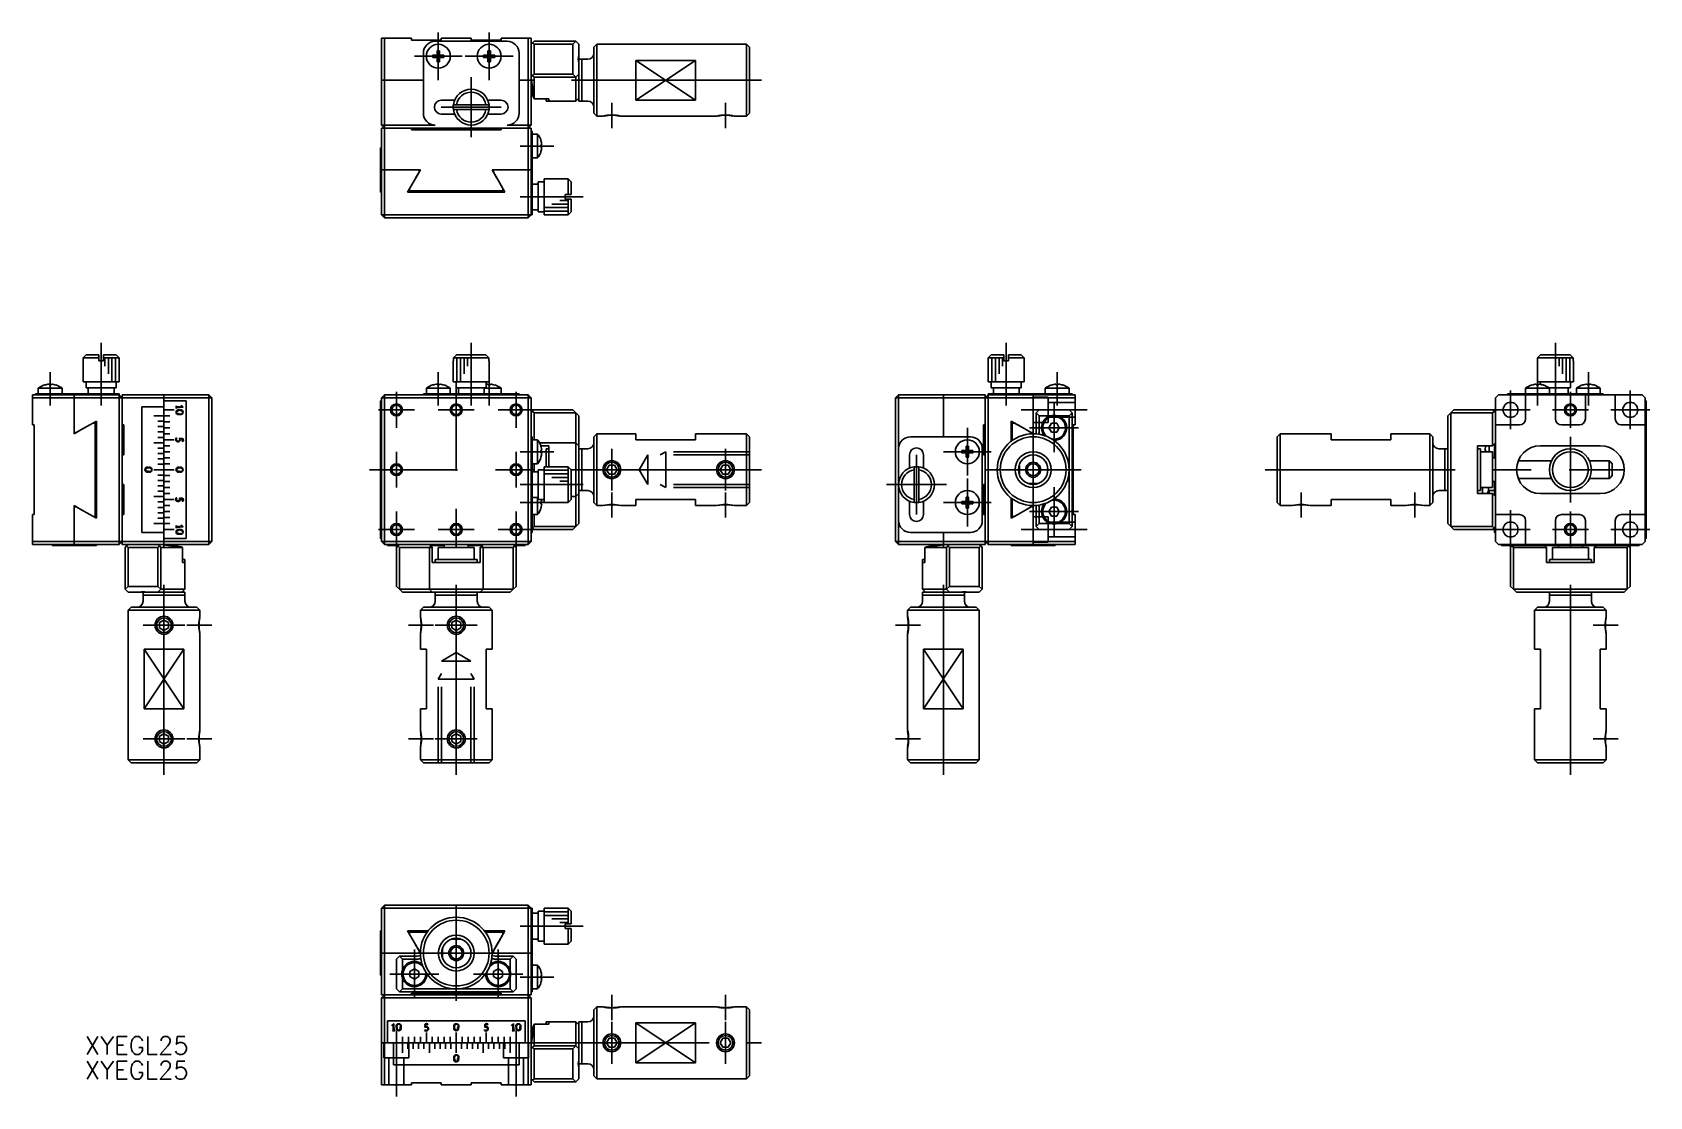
# Model space of a CAD drawing. Extents: x -71 to 199, y -105 to 73.
import ezdxf

# ---------------------------------------------------------------- set-up
doc = ezdxf.new("R2010")
doc.units = 0
doc.linetypes.add('CENTER', pattern=[50.8, 31.75, -6.35, 6.35, -6.35])
doc.linetypes.add('DASHED', pattern=[19.05, 12.7, -6.35])
doc.layers.get('0').update_dxf_attribs({"linetype": 'CONTINUOUS'})
doc.layers.add('CENTER', color=1, linetype='CENTER')
doc.styles.get("Standard").update_dxf_attribs({"font": 'txt.shx', "height": 3, "bigfont": 'bigfont.shx'})

# ---------------------------------------------------------------- blocks, each defined once
blk = doc.blocks.new('*U2')
at = {"color": 7, "linetype": 'CONTINUOUS'}
blk.add_text('XYEGL25', height=3, dxfattribs=at).set_placement((-62.07, -97.75))
blk = doc.blocks.new('*U3')
at = {"color": 7, "linetype": 'CONTINUOUS'}
blk.add_text('XYEGL25', height=3, dxfattribs=at).set_placement((-62.07, -101.88))

msp = doc.modelspace()

# ---------------------------------------------------------------- linework, layer by layer
at = {"color": 7, "linetype": 'CONTINUOUS'}
for p, q in [((-12.5, 65.1), (-12.5, 72.1)), ((-12.5, 72.1), (-12, 72.1)), ((-12, 72.1), (-12, 65.1)), ((-7.5, 72.1), (-12, 72.1)), ((-7.5, 71.8), (-7.5, 72.1)), ((-7.5, 71.8), (-2.5, 71.8)), ((8.5, 71.6), (-3.5, 71.6)), ((2.5, 72.1), (-2.5, 72.1)), ((-2.5, 72.1), (-2.5, 71.8)), ((2.5, 71.8), (2.5, 72.1)), ((2.5, 71.8), (7.5, 71.8)), ((12, 72.1), (7.5, 72.1)), ((7.5, 72.1), (7.5, 71.8)), ((12, 65.1), (12, 72.1)), ((12, 72.1), (12.5, 72.1)), ((12.5, 72.1), (12.5, 65.1)), ((12.75, 71.35), (12.5, 71.1)), ((13, 71.6), (12.75, 71.35)), ((13, 71.1), (12.75, 71.35)), ((13, 71.6), (20, 71.6)), ((19.5, 71.1), (13, 71.1)), ((13, 71.1), (13, 66.1)), ((20, 71.6), (19.5, 71.1)), ((19.5, 66.1), (19.5, 71.1)), ((20.5, 71.1), (20, 71.6)), ((20.5, 71.1), (20.5, 69.24)), ((23.5, 71.1), (23, 70.6)), ((23, 59.6), (23, 70.6)), ((23.5, 71.1), (23.5, 59.1)), ((48.5, 71.1), (23.5, 71.1)), ((48.5, 59.1), (48.5, 71.1)), ((49, 70.6), (48.5, 71.1)), ((49, 70.6), (49, 59.6)), ((-5.5, 69.6), (-5.5, 59.6)), ((-3.93, 69.3), (-3.2, 69.3)), ((-3.2, 68.9), (-3.93, 68.9)), ((-3.2, 69.3), (-3.2, 70.03)), ((-3.2, 68.17), (-3.2, 68.9)), ((-2.8, 70.03), (-2.8, 69.3)), ((-2.8, 69.3), (-2.07, 69.3)), ((-2.07, 68.9), (-2.8, 68.9)), ((-2.8, 68.9), (-2.8, 68.17)), ((4.57, 69.3), (5.3, 69.3)), ((5.3, 68.9), (4.57, 68.9)), ((5.3, 69.3), (5.3, 70.03)), ((5.3, 68.17), (5.3, 68.9)), ((5.7, 70.03), (5.7, 69.3)), ((5.7, 69.3), (6.43, 69.3)), ((6.43, 68.9), (5.7, 68.9)), ((5.7, 68.9), (5.7, 68.17)), ((10.5, 59.6), (10.5, 69.6)), ((20.5, 68.6), (20.5, 69.24)), ((21, 68.6), (20.5, 68.6)), ((20.5, 67.96), (20.5, 68.6)), ((20.5, 67.96), (20.5, 66.1)), ((21, 68.6), (21, 61.6)), ((21, 61.6), (21, 68.6)), ((22, 68.6), (21, 68.6)), ((30, 68.42), (30, 61.78)), ((40, 68.42), (30, 68.42)), ((40, 61.78), (40, 68.42)), ((-12.5, 57.6), (-12.5, 65.1)), ((-12.5, 65.1), (-12, 65.1)), ((-12, 65.1), (-12.5, 65.1)), ((-12, 65.1), (-12, 57.6)), ((-5.5, 65.1), (-12, 65.1)), ((-12, 65.1), (-5.5, 65.1)), ((12, 65.1), (10.5, 65.1)), ((10.5, 65.1), (12, 65.1)), ((12, 57.6), (12, 65.1)), ((12, 65.1), (12.5, 65.1)), ((12.5, 65.1), (12, 65.1)), ((12.75, 65.85), (12.5, 66.1)), ((12.5, 65.1), (12.5, 57.6)), ((13, 66.1), (12.75, 65.85)), ((13, 65.6), (12.75, 65.85)), ((13, 66.1), (19.5, 66.1)), ((20, 65.6), (13, 65.6)), ((13, 63.6), (13, 65.6)), ((19.5, 66.1), (20, 65.6)), ((20, 65.6), (20.5, 66.1)), ((20, 65.6), (20, 63.6)), ((20.5, 63.6), (20.5, 66.1)), ((12.5, 63.1), (12.75, 63.1)), ((12.75, 63.1), (12.75, 63.6)), ((13, 63.6), (13, 63.1)), ((13, 63.1), (13, 61.98)), ((20, 63.1), (20, 63.6)), ((20, 61.6), (20, 63.1)), ((20.5, 63.6), (20.5, 63.1)), ((20.5, 63.1), (20.5, 62.1)), ((-0.27, 61.75), (-2.5, 61.75)), ((0.03, 61), (-0.47, 61)), ((-0.47, 60.2), (0.03, 60.2)), ((4.97, 61), (0.03, 61)), ((0.03, 60.2), (4.97, 60.2)), ((5.47, 61), (4.97, 61)), ((4.97, 60.2), (5.47, 60.2)), ((7.5, 61.75), (5.27, 61.75)), ((13, 61.98), (15.5, 61.98)), ((15, 61.98), (15, 61.6)), ((15, 61.6), (15.5, 61.6)), ((15.5, 61.98), (15.5, 61.6)), ((20, 61.6), (15.5, 61.6)), ((20, 61.6), (20.5, 62.1)), ((20.5, 62.1), (20.5, 61.6)), ((20.5, 61.6), (21, 61.6)), ((21, 61.6), (22, 61.6)), ((23, 59.6), (23.5, 59.1)), ((30, 61.78), (40, 61.78)), ((48.5, 59.1), (49, 59.6)), ((-12.5, 57.6), (-12, 57.1)), ((-12.5, 57.6), (-12, 57.6)), ((-12.5, 50.1), (-12.5, 57.1)), ((-12.5, 57.1), (-12, 57.1)), ((-12, 57.6), (-3.5, 57.6)), ((-12, 57.1), (-12, 57.6)), ((-12, 57.1), (-12, 50.1)), ((-7.5, 57.1), (-12, 57.1)), ((7.5, 57.1), (-7.5, 57.1)), ((-7.5, 56.8), (-7.5, 57.1)), ((-7.5, 56.8), (7.5, 56.8)), ((-2.5, 59.45), (-0.27, 59.45)), ((5.27, 59.45), (7.5, 59.45)), ((12, 57.1), (7.5, 57.1)), ((7.5, 57.1), (7.5, 56.8)), ((8.5, 57.6), (12, 57.6)), ((12, 57.1), (12.5, 57.6)), ((12, 57.1), (12, 57.6)), ((12.5, 57.6), (12, 57.6)), ((12, 50.1), (12, 57.1)), ((12, 57.1), (12.5, 57.1)), ((12.5, 57.1), (12.5, 50.1)), ((23.5, 59.1), (24.5, 59.1)), ((27.5, 59.1), (43.5, 59.1)), ((46.5, 59.1), (48.5, 59.1)), ((12.5, 56.6), (12.7, 56.6)), ((12.7, 56.6), (12.7, 54.6)), ((13.6, 56.1), (12.7, 56.1)), ((12.7, 54.6), (12.7, 44.6)), ((13.6, 52.1), (13.6, 56.1)), ((14.16, 55.03), (14.16, 55.05)), ((14.16, 53.9), (14.16, 54.3)), ((14.16, 54.3), (14.29, 54.3)), ((-12.65, 53.8), (-12.65, 50.1)), ((-12.5, 53.8), (-12.65, 53.8)), ((12.7, 52.1), (13.6, 52.1)), ((14.29, 53.9), (14.16, 53.9)), ((14.16, 53.15), (14.16, 53.17)), ((-12.65, 50.1), (-12.65, 46.4)), ((-12.5, 50.1), (-12.65, 50.1)), ((-12.5, 42.6), (-12.5, 50.1)), ((-12.5, 50.1), (-12, 50.1)), ((-12, 50.1), (-12.5, 50.1)), ((-12, 50.1), (-12, 42.6)), ((-7.2, 50.1), (-12, 50.1)), ((-12, 50.1), (-7.2, 50.1)), ((-7.2, 50.1), (-6, 50.1)), ((-6.2, 49.75), (-7.2, 48.02)), ((-6, 50.1), (-6.8, 48.71)), ((-6.2, 50.1), (-6.2, 49.75)), ((6.8, 48.71), (6, 50.1)), ((6, 50.1), (7.2, 50.1)), ((6.2, 49.75), (6.2, 50.1)), ((7.2, 48.02), (6.2, 49.75)), ((12, 50.1), (7.2, 50.1)), ((7.2, 50.1), (12, 50.1)), ((12, 42.6), (12, 50.1)), ((12, 50.1), (12.5, 50.1)), ((12.5, 50.1), (12, 50.1)), ((12.5, 50.1), (12.5, 42.6)), ((-12.5, 46.4), (-12.65, 46.4)), ((-8.13, 46.4), (-7.2, 48.02)), ((8.13, 46.4), (-8.13, 46.4)), ((-7.8, 46.6), (-7.8, 46.98)), ((-6.8, 46.6), (-7.8, 46.6)), ((-6.8, 46.6), (6.8, 46.6)), ((-3.5, 46.6), (-3.5, 46.4)), ((3.5, 46.4), (3.5, 46.6)), ((7.8, 46.6), (6.8, 46.6)), ((7.2, 48.02), (8.13, 46.4)), ((7.8, 46.98), (7.8, 46.6)), ((13.7, 47.75), (12.7, 47.75)), ((13.7, 48.1), (13.7, 43.1)), ((14.7, 48.1), (13.7, 48.1)), ((18.7, 48.6), (14.7, 48.6)), ((14.7, 48.6), (14.7, 42.6)), ((18.2, 46), (18.2, 45.2)), ((18.7, 46), (18.2, 46)), ((19.2, 48.1), (18.7, 48.6)), ((18.7, 46), (18.7, 48.6)), ((19.2, 46), (18.7, 46)), ((19.2, 48.1), (19.2, 46)), ((12.7, 44.6), (12.7, 42.6)), ((12.7, 43.45), (13.7, 43.45)), ((14.7, 43.8), (18.7, 43.8)), ((16, 44.4), (18.7, 44.4)), ((17.3, 45), (18.7, 45)), ((18.2, 45.2), (18.7, 45.2)), ((18.7, 45.2), (19.2, 45.2)), ((18.7, 42.6), (18.7, 45.2)), ((19.2, 45.2), (19.2, 43.1)), ((-12.5, 42.6), (-12, 42.1)), ((-12, 42.6), (-12.5, 42.6)), ((-12, 42.6), (12, 42.6)), ((-12, 42.6), (-12, 42.1)), ((12, 42.1), (-12, 42.1)), ((12, 42.6), (12, 42.1)), ((12, 42.1), (12.5, 42.6)), ((12, 42.6), (12.5, 42.6)), ((12.5, 42.6), (12.7, 42.6)), ((13.7, 43.1), (14.7, 43.1)), ((14.7, 43.2), (18.7, 43.2)), ((14.7, 42.6), (18.7, 42.6)), ((18.7, 42.6), (19.2, 43.1)), ((-61.85, 19.2), (-62.35, 18.7)), ((-61.85, 19.2), (-59.75, 19.2)), ((-59.75, 19.2), (-59.75, 18.7)), ((-58.95, 19.2), (-56.85, 19.2)), ((-58.95, 18.7), (-58.95, 19.2)), ((-56.35, 18.7), (-56.85, 19.2)), ((-0.47, 18.7), (0.03, 19.2)), ((0.03, 19.2), (4.97, 19.2)), ((4.97, 19.2), (5.47, 18.7)), ((89.42, 19.2), (88.92, 18.7)), ((89.42, 19.2), (91.52, 19.2)), ((91.52, 19.2), (91.52, 18.7)), ((92.32, 19.2), (94.42, 19.2)), ((92.32, 18.7), (92.32, 19.2)), ((94.92, 18.7), (94.42, 19.2)), ((180.73, 18.7), (181.24, 19.2)), ((181.24, 19.2), (186.17, 19.2)), ((186.17, 19.2), (186.68, 18.7)), ((-62.35, 18.7), (-62.35, 14.7)), ((-59.75, 18.7), (-62.35, 18.7)), ((-59.75, 18.7), (-59.75, 18.2)), ((-59.75, 18.2), (-58.95, 18.2)), ((-58.95, 18.2), (-58.95, 18.7)), ((-56.35, 18.7), (-58.95, 18.7)), ((-58.75, 17.3), (-58.75, 18.7)), ((-58.15, 16), (-58.15, 18.7)), ((-57.55, 14.7), (-57.55, 18.7)), ((-56.95, 14.7), (-56.95, 18.7)), ((-56.35, 14.7), (-56.35, 18.7)), ((-0.5, 18.2), (-0.5, 14.7)), ((-0.5, 18.2), (-0.47, 18.2)), ((5.47, 18.7), (-0.47, 18.7)), ((-0.47, 18.2), (-0.47, 18.7)), ((0.1, 18.7), (0.1, 14.7)), ((0.7, 18.7), (0.7, 14.7)), ((1.3, 18.7), (1.3, 16)), ((1.9, 18.7), (1.9, 17.3)), ((5.47, 18.7), (5.47, 18.2)), ((5.47, 18.2), (5.5, 18.2)), ((5.5, 14.7), (5.5, 18.2)), ((88.92, 18.7), (88.92, 14.7)), ((91.52, 18.7), (88.92, 18.7)), ((89.52, 18.7), (89.52, 14.7)), ((90.12, 18.7), (90.12, 14.7)), ((90.72, 18.7), (90.72, 16)), ((91.32, 18.7), (91.32, 17.3)), ((91.52, 18.7), (91.52, 18.2)), ((91.52, 18.2), (92.32, 18.2)), ((94.92, 18.7), (92.32, 18.7)), ((92.32, 18.2), (92.32, 18.7)), ((94.92, 14.7), (94.92, 18.7)), ((180.71, 18.2), (180.71, 14.7)), ((180.71, 18.2), (180.73, 18.2)), ((186.68, 18.7), (180.73, 18.7)), ((180.73, 18.2), (180.73, 18.7)), ((184.31, 17.3), (184.31, 18.7)), ((184.91, 16), (184.91, 18.7)), ((185.51, 14.7), (185.51, 18.7)), ((186.11, 14.7), (186.11, 18.7)), ((186.68, 18.7), (186.68, 18.2)), ((186.68, 18.2), (186.71, 18.2)), ((186.71, 14.7), (186.71, 18.2)), ((-65.85, 13.6), (-69.85, 13.6)), ((-69.85, 13.6), (-69.85, 12.7)), ((-68.78, 14.16), (-68.8, 14.16)), ((-68.05, 14.16), (-68.05, 14.29)), ((-67.65, 14.16), (-68.05, 14.16)), ((-67.65, 14.29), (-67.65, 14.16)), ((-66.9, 14.16), (-66.92, 14.16)), ((-65.85, 12.7), (-65.85, 13.6)), ((-62.35, 14.7), (-56.35, 14.7)), ((-61.85, 14.7), (-61.85, 13.7)), ((-61.85, 13.7), (-56.85, 13.7)), ((-61.5, 13.7), (-61.5, 12.7)), ((-57.2, 12.7), (-57.2, 13.7)), ((-56.85, 13.7), (-56.85, 14.7)), ((-1, 13.6), (-5, 13.6)), ((-5, 13.6), (-5, 12.7)), ((-3.93, 14.16), (-3.95, 14.16)), ((-3.2, 14.16), (-3.2, 14.29)), ((-2.8, 14.16), (-3.2, 14.16)), ((-2.8, 14.29), (-2.8, 14.16)), ((-2.05, 14.16), (-2.07, 14.16)), ((-1, 12.7), (-1, 13.6)), ((-0.5, 14.7), (5.5, 14.7)), ((0, 14.7), (0, 13.7)), ((0, 13.7), (5, 13.7)), ((0.35, 13.7), (0.35, 12.7)), ((4.65, 12.7), (4.65, 13.7)), ((7.5, 13.6), (4.65, 13.6)), ((5, 13.7), (5, 14.7)), ((5.3, 14.16), (5.3, 14.29)), ((5.7, 14.16), (5.3, 14.16)), ((5.7, 14.29), (5.7, 14.16)), ((6.45, 14.16), (6.43, 14.16)), ((7.5, 12.7), (7.5, 13.6)), ((88.92, 14.7), (91.92, 14.7)), ((89.42, 14.7), (89.42, 13.7)), ((89.42, 13.7), (91.92, 13.7)), ((89.77, 13.7), (89.77, 12.7)), ((91.92, 14.7), (94.92, 14.7)), ((91.92, 13.7), (94.42, 13.7)), ((94.07, 12.7), (94.07, 13.7)), ((94.42, 13.7), (94.42, 14.7)), ((102.42, 13.6), (98.42, 13.6)), ((98.42, 13.6), (98.42, 12.7)), ((99.5, 14.16), (99.47, 14.16)), ((100.22, 14.16), (100.22, 14.29)), ((100.62, 14.16), (100.22, 14.16)), ((100.62, 14.29), (100.62, 14.16)), ((101.37, 14.16), (101.35, 14.16)), ((102.42, 12.7), (102.42, 13.6)), ((180.71, 13.6), (178.71, 13.6)), ((178.71, 13.6), (178.71, 12.7)), ((179.78, 14.16), (179.76, 14.16)), ((180.51, 14.16), (180.51, 14.29)), ((180.91, 14.16), (180.51, 14.16)), ((180.71, 14.7), (186.71, 14.7)), ((182.71, 13.6), (180.71, 13.6)), ((180.91, 14.29), (180.91, 14.16)), ((181.21, 14.7), (181.21, 14.25)), ((181.66, 14.16), (181.63, 14.16)), ((182.57, 13.7), (186.21, 13.7)), ((182.71, 12.7), (182.71, 13.6)), ((185.86, 12.7), (185.86, 13.7)), ((186.21, 13.7), (186.21, 14.7)), ((189.21, 13.6), (187.21, 13.6)), ((187.21, 13.6), (187.21, 12.7)), ((188.28, 14.16), (188.26, 14.16)), ((189.01, 14.16), (189.01, 14.29)), ((189.41, 14.16), (189.01, 14.16)), ((191.21, 13.6), (189.21, 13.6)), ((189.41, 14.29), (189.41, 14.16)), ((190.16, 14.16), (190.13, 14.16)), ((191.21, 12.7), (191.21, 13.6)), ((-70.85, 12.5), (-63.85, 12.5)), ((-70.85, 12), (-70.85, 12.5)), ((-70.85, 12), (-70.85, 7.5)), ((-63.85, 12), (-70.85, 12)), ((-70.35, 12.7), (-68.35, 12.7)), ((-70.35, 12.5), (-70.35, 12.7)), ((-68.35, 12.7), (-58.35, 12.7)), ((-63.85, 12.5), (-56.35, 12.5)), ((-63.85, 12), (-63.85, 12.5)), ((-63.85, 12.5), (-63.85, 12)), ((-56.35, 12), (-63.85, 12)), ((-63.85, 12), (-63.85, 7.2)), ((-63.85, 7.2), (-63.85, 12)), ((-58.35, 12.7), (-56.35, 12.7)), ((-56.35, 12.5), (-56.35, 12.7)), ((-55.85, 12), (-56.35, 12.5)), ((-56.35, 12), (-56.35, 12.5)), ((-56.35, -12), (-56.35, 12)), ((-56.35, 12), (-55.85, 12)), ((-55.85, 12.5), (-48.85, 12.5)), ((-55.85, 12), (-55.85, 12.5)), ((-55.85, 12), (-55.85, 7.5)), ((-48.85, 12), (-55.85, 12)), ((-48.85, 12.5), (-41.35, 12.5)), ((-48.85, 12), (-48.85, 12.5)), ((-48.85, 12.5), (-48.85, 12)), ((-41.35, 12), (-48.85, 12)), ((-48.85, 12), (-48.85, 11.51)), ((-48.85, 11.51), (-48.85, 12)), ((-48.85, 10.51), (-48.85, 11.5)), ((-48.85, 11.5), (-45.15, 11.5)), ((-45.15, 11.5), (-45.15, -11.5)), ((-41.35, 12.5), (-40.85, 12)), ((-41.35, 12.5), (-41.35, 12)), ((-41.35, -12), (-41.35, 12)), ((-41.35, 12), (-40.85, 12)), ((-40.85, 12), (-40.85, -12)), ((-12.65, 11.5), (-12.65, -11.5)), ((-12.5, 11.5), (-12.65, 11.5)), ((-12, 12.5), (-12.5, 12)), ((-12.5, -12), (-12.5, 12)), ((-12.5, 12), (-12, 12)), ((-12, 12.5), (12, 12.5)), ((-12, 12.5), (-12, 12)), ((-12, 12), (-12, -12)), ((12, 12), (-12, 12)), ((-5.5, 12.7), (-3.5, 12.7)), ((-5.5, 12.5), (-5.5, 12.7)), ((-3.5, 12.7), (8.5, 12.7)), ((8.5, 12.7), (10.5, 12.7)), ((10.5, 12.5), (10.5, 12.7)), ((12, 12.5), (12.5, 12)), ((12, 12.5), (12, 12)), ((12, -12), (12, 12)), ((12, 12), (12.5, 12)), ((12.5, 12), (12.5, 3.5)), ((73.92, 12.5), (73.42, 12)), ((73.42, -12), (73.42, 12)), ((73.42, 12), (73.92, 12)), ((73.92, 12.5), (81.42, 12.5)), ((73.92, 12.5), (73.92, 12)), ((73.92, 12), (73.92, -8.5)), ((81.42, 12), (73.92, 12)), ((81.42, 12.5), (88.42, 12.5)), ((81.42, 12.5), (81.42, 12)), ((81.42, 12), (81.42, 12.5)), ((81.42, 5.5), (81.42, 12)), ((81.42, 12), (81.42, 5.5)), ((88.42, 12), (81.42, 12)), ((88.42, 12), (88.92, 12.5)), ((88.42, 12.5), (88.42, 12)), ((88.42, 7.5), (88.42, 12)), ((88.42, 12), (88.92, 12)), ((88.92, 12.7), (90.92, 12.7)), ((88.92, 12.5), (88.92, 12.7)), ((88.92, 12.5), (96.42, 12.5)), ((88.92, 12), (88.92, 12.5)), ((96.42, 12), (88.92, 12)), ((88.92, 12), (88.92, -12)), ((90.92, 12.7), (100.92, 12.7)), ((96.42, 12.5), (103.42, 12.5)), ((96.42, 12.5), (96.42, 12)), ((96.42, 12), (96.42, 12.5)), ((96.42, 7.2), (96.42, 12)), ((96.42, 12), (96.42, 7.2)), ((103.42, 12), (96.42, 12)), ((100.92, 12.7), (102.92, 12.7)), ((102.92, 12.5), (102.92, 12.7)), ((103.42, 12.5), (103.42, 12)), ((103.42, 7.5), (103.42, 12)), ((174.21, 12.5), (173.71, 12)), ((173.71, 7.5), (173.71, 12)), ((174.21, 12.5), (178.71, 12.5)), ((175.71, 12.7), (177.71, 12.7)), ((175.71, 12.5), (175.71, 12.7)), ((177.71, 12.7), (189.71, 12.7)), ((178.71, 12.5), (178.71, 8.5)), ((183.71, 12.5), (178.71, 12.5)), ((183.71, 8.5), (183.71, 12.5)), ((183.71, 12.5), (188.71, 12.5)), ((193.71, 12.5), (188.71, 12.5)), ((188.71, 12.5), (188.71, 8.5)), ((189.71, 12.7), (191.71, 12.7)), ((191.71, 12.5), (191.71, 12.7)), ((193.71, 8.5), (193.71, 12.5)), ((193.71, 12.5), (198.21, 12.5)), ((198.71, 12), (198.21, 12.5)), ((198.71, 12), (198.71, 7.5)), ((198.71, 11.5), (198.86, 11.5)), ((198.86, 10.51), (198.86, 11.5)), ((-61.77, 7.2), (-60.15, 8.13)), ((-60.15, 8.13), (-60.15, -8.13)), ((-52.55, -10.5), (-52.55, 10.5)), ((-52.55, 10.5), (-48.85, 10.5)), ((-49.85, 9), (-50.55, 9)), ((-48.85, 9), (-49.85, 9)), ((-48.85, 10.5), (-48.85, 10.51)), ((-48.85, 10), (-48.85, 10.5)), ((-48.85, 10.5), (-48.85, 10.01)), ((-48.85, 10.01), (-48.85, 10)), ((-48.85, 10), (-47.85, 10)), ((-48.85, 9.01), (-48.85, 10)), ((-48.85, 10), (-48.85, 9.99)), ((-48.85, 9.99), (-48.85, 9.01)), ((-48.85, 9), (-48.85, 9.01)), ((-48.85, 9.01), (-48.85, 9)), ((-48.85, 9), (-47.85, 9)), ((-48.85, 8.99), (-48.85, 9)), ((-48.85, 9), (-48.85, 8.99)), ((-48.85, 8.11), (-48.85, 8.99)), ((-48.85, 8.99), (-48.85, 8.1)), ((-48.85, 8.1), (-48.85, 8.11)), ((-47.85, 10), (-47.15, 10)), ((-46.82, 10.25), (-46.82, 10.66)), ((-46.82, 10.66), (-46.75, 10.53)), ((-46.78, 10.27), (-46.82, 10.25)), ((-46.74, 10.4), (-46.78, 10.27)), ((-46.75, 10.53), (-45.8, 10.52)), ((-45.94, 10.75), (-45.93, 10.76)), ((-45.94, 10.75), (-45.94, 10.75)), ((-45.94, 10.74), (-45.94, 10.75)), ((-45.91, 10.67), (-45.94, 10.74)), ((-45.93, 10.76), (-45.92, 10.76)), ((-45.92, 10.76), (-45.91, 10.76)), ((-45.91, 10.76), (-45.89, 10.74)), ((-45.91, 10.76), (-45.91, 10.76)), ((-45.8, 10.52), (-45.91, 10.67)), ((-45.89, 10.74), (-45.87, 10.7)), ((-45.87, 10.7), (-45.86, 10.68)), ((-45.86, 10.68), (-45.82, 10.63)), ((-45.82, 10.63), (-45.76, 10.56)), ((-45.76, 10.56), (-45.71, 10.51)), ((-45.71, 10.51), (-45.68, 10.47)), ((-45.68, 10.47), (-45.66, 10.46)), ((12.75, 9.75), (12.5, 9.5)), ((13, 10), (12.75, 9.75)), ((13, 9.5), (12.75, 9.75)), ((13, 10), (19.5, 10)), ((20, 9.5), (13, 9.5)), ((13, 9.5), (13, 6.5)), ((19.5, 10), (20, 9.5)), ((20, 6.5), (20, 9.5)), ((20, 9.5), (20.5, 9)), ((20.5, 9), (20.5, 6.5)), ((92.72, 8.13), (94.34, 7.2)), ((92.72, 4.72), (92.72, 8.13)), ((97.42, 10), (96.92, 9.5)), ((96.92, 6.5), (96.92, 9.5)), ((96.92, 9.5), (97.42, 9)), ((97.42, 10), (102.42, 10)), ((99.28, 9), (97.42, 9)), ((97.42, 9), (97.42, 6.5)), ((102.42, 9), (100.56, 9)), ((102.92, 9.5), (102.42, 10)), ((102.42, 9), (102.92, 9.5)), ((102.42, 0), (102.42, 9)), ((102.92, 9.5), (102.92, -9.5)), ((165.71, 9), (166.21, 9.5)), ((165.71, -9), (165.71, 9)), ((166.21, 9.5), (166.71, 10)), ((173.21, 9.5), (166.21, 9.5)), ((166.21, 9.5), (166.21, -9.5)), ((166.71, 10), (173.21, 10)), ((173.21, 10), (173.46, 9.75)), ((173.21, 9.5), (173.46, 9.75)), ((173.21, 4), (173.21, 9.5)), ((173.46, 9.75), (173.71, 9.5)), ((198.71, 10.5), (198.86, 10.5)), ((198.86, -10.5), (198.86, 10.5)), ((-70.85, 7.5), (-70.55, 7.5)), ((-70.55, -7.5), (-70.55, 7.5)), ((-63.85, 6), (-63.85, 7.2)), ((-62.46, 6.8), (-63.85, 6)), ((-63.5, 6.2), (-63.85, 6.2)), ((-61.77, 7.2), (-63.5, 6.2)), ((-60.73, 7.8), (-60.35, 7.8)), ((-60.35, 7.8), (-60.35, 6.8)), ((-60.35, -6.8), (-60.35, 6.8)), ((-55.85, 7.5), (-55.85, 2.5)), ((-55.85, 7.5), (-55.55, 7.5)), ((-55.55, 2.5), (-55.55, 7.5)), ((-48.85, 8.1), (-49.85, 8.1)), ((-48.85, 7.2), (-49.85, 7.2)), ((-48.85, 6.3), (-49.85, 6.3)), ((-48.85, 8.1), (-48.85, 8.01)), ((-48.85, 8.09), (-48.85, 8.1)), ((-48.85, 8), (-48.85, 8.09)), ((-48.85, 8.01), (-48.85, 8)), ((-48.85, 8), (-47.85, 8)), ((-48.85, 7.21), (-48.85, 8)), ((-48.85, 8), (-48.85, 7.99)), ((-48.85, 7.99), (-48.85, 7.2)), ((-48.85, 7.2), (-48.85, 7.21)), ((-48.85, 7.19), (-48.85, 7.2)), ((-48.85, 7.2), (-48.85, 7.01)), ((-48.85, 7), (-48.85, 7.19)), ((-48.85, 7.01), (-48.85, 7)), ((-48.85, 7), (-47.85, 7)), ((-48.85, 6.31), (-48.85, 7)), ((-48.85, 7), (-48.85, 6.99)), ((-48.85, 6.99), (-48.85, 6.3)), ((-48.85, 6.3), (-48.85, 6.31)), ((-48.85, 6.29), (-48.85, 6.3)), ((-48.85, 6.3), (-48.85, 6.01)), ((-48.85, 6), (-48.85, 6.29)), ((-48.85, 6.01), (-48.85, 6)), ((-48.85, 6), (-47.85, 6)), ((-48.85, 5.41), (-48.85, 6)), ((-48.85, 6), (-48.85, 5.99)), ((-48.85, 5.99), (-48.85, 5.4)), ((-48.85, 5.4), (-48.85, 5.41)), ((12.5, 5.5), (12.7, 5.5)), ((12.7, 5.5), (12.7, 3.5)), ((13, 5), (13, 6.5)), ((20, 6.5), (20, 4.5)), ((20.5, 4), (20.5, 6.5)), ((23.5, 6), (23, 5.5)), ((23, -5.5), (23, 5.5)), ((23.5, 6), (23.5, -6)), ((30, 6), (23.5, 6)), ((30, 6), (30, 5)), ((48.5, 6), (40, 6)), ((40, 5), (40, 6)), ((48.5, -6), (48.5, 6)), ((49, 5.5), (48.5, 6)), ((49, 5.5), (49, -5.5)), ((85.92, 5.5), (75.92, 5.5)), ((88.12, 7.5), (88.12, 2.5)), ((88.12, 7.5), (88.42, 7.5)), ((88.42, 2.5), (88.42, 7.5)), ((92.92, 7.8), (93.3, 7.8)), ((92.92, 6.8), (92.92, 7.8)), ((92.92, 6.8), (92.92, 4.87)), ((93.3, 7.8), (95.04, 6.8)), ((96.07, 6.2), (94.34, 7.2)), ((96.42, 6), (95.04, 6.8)), ((96.42, 6.2), (96.08, 6.2)), ((96.42, 7.2), (96.42, 6)), ((99.06, 7), (99.49, 7.75)), ((99.49, 6.25), (99.06, 7)), ((99.49, 7.75), (100.36, 7.75)), ((100.36, 6.25), (99.49, 6.25)), ((100.36, 7.75), (100.79, 7)), ((100.79, 7), (100.36, 6.25)), ((103.12, 7.5), (103.12, -7.5)), ((103.12, 7.5), (103.42, 7.5)), ((137.71, 6), (137.21, 5.5)), ((137.21, -5.5), (137.21, 5.5)), ((137.71, 6), (137.71, -6)), ((146.21, 6), (137.71, 6)), ((146.21, 6), (146.21, 5)), ((162.71, 6), (156.21, 6)), ((156.21, 5), (156.21, 6)), ((162.71, -6), (162.71, 6)), ((163.21, 5.5), (162.71, 6)), ((163.21, 5.5), (163.21, -5.5)), ((173.71, 7.5), (173.71, -7.5)), ((177.71, 7.5), (173.71, 7.5)), ((187.71, 7.5), (184.71, 7.5)), ((198.71, 7.5), (194.71, 7.5)), ((198.71, -7.5), (198.71, 7.5)), ((-60.15, 3.5), (-60.35, 3.5)), ((-49.85, 4.5), (-50.55, 4.5)), ((-48.85, 5.4), (-49.85, 5.4)), ((-48.85, 4.5), (-49.85, 4.5)), ((-48.85, 3.6), (-49.85, 3.6)), ((-48.85, 5.39), (-48.85, 5.4)), ((-48.85, 5.4), (-48.85, 5.01)), ((-48.85, 5), (-48.85, 5.39)), ((-48.85, 5.01), (-48.85, 5)), ((-48.85, 4.51), (-48.85, 5)), ((-48.85, 5), (-47.85, 5)), ((-48.85, 5), (-48.85, 4.99)), ((-48.85, 4.99), (-48.85, 4.5)), ((-48.85, 4.5), (-48.85, 4.51)), ((-48.85, 4.49), (-48.85, 4.5)), ((-48.85, 4.5), (-48.85, 4.01)), ((-48.85, 4), (-48.85, 4.49)), ((-48.85, 4.01), (-48.85, 4)), ((-48.85, 4), (-47.85, 4)), ((-48.85, 3.61), (-48.85, 4)), ((-48.85, 4), (-48.85, 3.99)), ((-48.85, 3.99), (-48.85, 3.6)), ((-48.85, 3.6), (-48.85, 3.61)), ((-48.85, 3.59), (-48.85, 3.6)), ((-48.85, 3.6), (-48.85, 3.01)), ((-48.85, 3), (-48.85, 3.59)), ((-48.85, 3.01), (-48.85, 3)), ((-48.85, 3), (-47.85, 3)), ((-48.85, 2.71), (-48.85, 3)), ((-48.85, 3), (-48.85, 2.99)), ((-48.85, 2.99), (-48.85, 2.7)), ((-48.85, 2.7), (-48.85, 2.71)), ((-47.85, 5), (-47.15, 5)), ((-46.79, 5.31), (-46.69, 5.27)), ((-46.26, 5.23), (-46.26, 5.24)), ((-46.26, 5.24), (-46.04, 5.23)), ((-46.25, 5.2), (-46.26, 5.23)), ((-45.89, 5.17), (-46.12, 5.19)), ((-46.04, 5.23), (-45.99, 5.23)), ((-45.8, 5.16), (-45.89, 5.17)), ((-45.8, 5.16), (-45.8, 5.16)), ((-45.79, 5.16), (-45.8, 5.16)), ((-45.79, 5.13), (-45.79, 5.16)), ((-45.79, 5.04), (-45.79, 5.13)), ((-45.79, 5.03), (-45.79, 5.04)), ((-45.79, 5.01), (-45.79, 5.03)), ((-45.79, 4.96), (-45.79, 5.01)), ((-45.79, 4.91), (-45.79, 4.96)), ((-45.79, 4.84), (-45.79, 4.91)), ((-45.79, 4.75), (-45.79, 4.84)), ((-45.66, 4.73), (-45.79, 4.75)), ((-45.67, 4.79), (-45.65, 4.73)), ((-45.65, 4.73), (-45.66, 4.73)), ((12.5, 3.5), (12.5, -8.5)), ((12.5, 3.5), (12.5, -8.5)), ((13.6, 5), (12.7, 5)), ((12.7, 3.5), (12.7, -8.5)), ((13.6, 1), (13.6, 5)), ((13.93, 4.5), (20, 4.5)), ((14.14, 4), (15.5, 4)), ((14.16, 3.93), (14.16, 3.95)), ((14.16, 2.8), (14.16, 3.2)), ((14.16, 3.2), (14.29, 3.2)), ((15, 3), (14.16, 3)), ((14.29, 2.8), (14.16, 2.8)), ((15.5, 3.5), (15, 3.5)), ((15, 3.5), (15, 0.5)), ((15.5, 4), (15.5, 3)), ((15.5, 3), (15.5, 0.5)), ((20, 4.5), (20.5, 4)), ((20, 3), (20, 4.5)), ((20, -3), (20, 3)), ((20.5, 4), (20.5, 3)), ((21, 3.5), (20.5, 3.5)), ((20.5, 3), (20.5, 1.8)), ((21, 3.5), (21, -3.5)), ((21, -3.5), (21, 3.5)), ((22, 3.5), (21, 3.5)), ((30, 5), (40, 5)), ((84.5, 3.2), (85.22, 3.2)), ((85.22, 2.8), (84.5, 2.8)), ((85.22, 3.2), (85.22, 3.93)), ((85.22, 2.07), (85.22, 2.8)), ((85.62, 3.93), (85.62, 3.2)), ((85.62, 3.2), (86.35, 3.2)), ((86.35, 2.8), (85.62, 2.8)), ((85.62, 2.8), (85.62, 2.07)), ((87.92, -8.5), (87.92, 3.5)), ((146.21, 5), (156.21, 5)), ((165.21, 3.5), (164.21, 3.5)), ((165.21, 0), (165.21, 3.5)), ((165.21, 3.5), (165.21, 0)), ((165.71, 3.5), (165.21, 3.5)), ((170.71, 4), (173.21, 4)), ((170.71, -4), (170.71, 4)), ((171.21, 3.5), (170.71, 3.5)), ((171.21, 0), (171.21, 3.5)), ((173.21, 3), (171.21, 3)), ((171.92, 3.2), (172.05, 3.2)), ((172.05, 3.95), (172.05, 3.93)), ((172.05, 3.2), (172.05, 3)), ((172.61, 4), (172.61, 3)), ((173.71, 4.5), (173.21, 4)), ((173.21, -3), (173.21, 3)), ((173.51, 3.5), (173.51, 4.3)), ((173.51, 2), (173.51, 3.5)), ((181.21, 4), (191.21, 4)), ((-55.85, 2.5), (-55.85, -2.5)), ((-55.55, 2.5), (-55.85, 2.5)), ((-49.85, 0), (-50.55, 0)), ((-48.85, 2.7), (-49.85, 2.7)), ((-48.85, 1.8), (-49.85, 1.8)), ((-48.85, 0.9), (-49.85, 0.9)), ((-48.85, 0), (-49.85, 0)), ((-48.85, 2.69), (-48.85, 2.7)), ((-48.85, 2.7), (-48.85, 2.01)), ((-48.85, 2), (-48.85, 2.69)), ((-48.85, 2.01), (-48.85, 2)), ((-48.85, 2), (-47.85, 2)), ((-48.85, 1.81), (-48.85, 2)), ((-48.85, 2), (-48.85, 1.99)), ((-48.85, 1.99), (-48.85, 1.8)), ((-48.85, 1.8), (-48.85, 1.81)), ((-48.85, 1.8), (-48.85, 1.01)), ((-48.85, 1.79), (-48.85, 1.8)), ((-48.85, 1), (-48.85, 1.79)), ((-48.85, 1.01), (-48.85, 1)), ((-48.85, 1), (-47.85, 1)), ((-48.85, 0.91), (-48.85, 1)), ((-48.85, 1), (-48.85, 0.99)), ((-48.85, 0.99), (-48.85, 0.9)), ((-48.85, 0.9), (-48.85, 0.91)), ((-48.85, 0.89), (-48.85, 0.9)), ((-48.85, 0.9), (-48.85, 0.01)), ((-48.85, 0.01), (-48.85, 0.89)), ((-48.85, 0), (-48.85, 0.01)), ((-48.85, 0.01), (-48.85, 0)), ((-48.85, 0), (-47.85, 0)), ((-48.85, -0.01), (-48.85, 0)), ((-48.85, 0), (-48.85, -0.01)), ((-47.85, 0), (-47.15, 0)), ((12.7, 1), (13.6, 1)), ((13, 1), (13, -0.35)), ((13.7, 0), (13.7, -5)), ((14.7, 0), (13.7, 0)), ((14.16, 2.05), (14.16, 2.07)), ((18.2, 0.5), (14.7, 0.5)), ((14.7, 0.5), (14.7, -5.5)), ((18.2, 0.5), (18.2, 0.47)), ((18.2, 0.47), (18.7, 0.47)), ((18.7, -5.47), (18.7, 0.47)), ((18.7, 0.47), (19.2, -0.03)), ((20.5, 1.8), (20.5, -1.8)), ((25.13, 0), (25.57, 0.75)), ((25.57, -0.75), (25.13, 0)), ((25.57, 0.75), (26.43, 0.75)), ((26.43, 0.75), (26.87, 0)), ((26.87, 0), (26.43, -0.75)), ((44.13, 0), (44.57, 0.75)), ((44.57, -0.75), (44.13, 0)), ((44.57, 0.75), (45.43, 0.75)), ((45.43, 0.75), (45.87, 0)), ((45.87, 0), (45.43, -0.75)), ((75.77, 2.5), (75.77, 0.27)), ((76.52, 0.47), (76.52, -0.03)), ((77.32, -0.03), (77.32, 0.47)), ((78.07, 0.27), (78.07, 2.5)), ((88.42, 2.5), (88.12, 2.5)), ((88.42, -2.5), (88.42, 2.5)), ((90.61, 1.5), (90.61, 1.5)), ((94.13, 0.7), (94.13, -0.7)), ((102.42, -9), (102.42, 0)), ((165.21, -3.5), (165.21, 0)), ((165.21, 0), (165.21, -3.5)), ((171.21, -3.5), (171.21, 0)), ((173.71, 2), (173.21, 2)), ((183.04, 1.5), (177.5, 1.5)), ((183.04, 1.5), (183.04, 1.5)), ((183.04, 1.5), (183.04, 1.5)), ((192.71, 1.5), (189.37, 1.5)), ((192.71, 0), (192.71, 1.5)), ((192.96, 1.25), (192.71, 1.5)), ((192.71, -1.5), (192.71, 0)), ((193.21, 1), (192.96, 1.25)), ((193.21, 1), (193.21, 0)), ((193.21, 0), (193.21, -1)), ((-55.85, -2.5), (-55.85, -7.5)), ((-55.85, -2.5), (-55.55, -2.5)), ((-55.55, -7.5), (-55.55, -2.5)), ((-48.85, -0.9), (-49.85, -0.9)), ((-48.85, -1.8), (-49.85, -1.8)), ((-48.85, -2.7), (-49.85, -2.7)), ((-48.85, -0.89), (-48.85, -0.01)), ((-48.85, -0.01), (-48.85, -0.9)), ((-48.85, -0.9), (-48.85, -0.89)), ((-48.85, -0.91), (-48.85, -0.9)), ((-48.85, -0.9), (-48.85, -0.99)), ((-48.85, -1), (-48.85, -0.91)), ((-48.85, -0.99), (-48.85, -1)), ((-48.85, -1), (-47.85, -1)), ((-48.85, -1.79), (-48.85, -1)), ((-48.85, -1), (-48.85, -1.01)), ((-48.85, -1.01), (-48.85, -1.8)), ((-48.85, -1.8), (-48.85, -1.79)), ((-48.85, -1.81), (-48.85, -1.8)), ((-48.85, -1.8), (-48.85, -1.99)), ((-48.85, -2), (-48.85, -1.81)), ((-48.85, -1.99), (-48.85, -2)), ((-48.85, -2.69), (-48.85, -2)), ((-48.85, -2), (-47.85, -2)), ((-48.85, -2), (-48.85, -2.01)), ((-48.85, -2.01), (-48.85, -2.7)), ((-48.85, -2.7), (-48.85, -2.69)), ((-48.85, -2.71), (-48.85, -2.7)), ((-48.85, -2.7), (-48.85, -2.99)), ((13.7, -0.35), (12.7, -0.35)), ((18.7, -0.1), (14.7, -0.1)), ((18.7, -0.7), (14.7, -0.7)), ((18.7, -1.3), (16, -1.3)), ((18.7, -1.9), (17.3, -1.9)), ((19.2, -0.03), (19.2, -4.97)), ((20.5, -1.8), (20.5, -3)), ((26.43, -0.75), (25.57, -0.75)), ((45.43, -0.75), (44.57, -0.75)), ((76.52, -0.03), (76.52, -4.97)), ((77.32, -4.97), (77.32, -0.03)), ((88.12, -2.5), (88.42, -2.5)), ((88.12, -2.5), (88.12, -7.5)), ((88.42, -7.5), (88.42, -2.5)), ((95.72, -2.31), (97.12, -2.31)), ((173.21, -2), (173.71, -2)), ((173.51, -4.3), (173.51, -2)), ((177.5, -1.5), (183.04, -1.5)), ((183.04, -1.5), (183.04, -1.5)), ((189.37, -1.5), (192.71, -1.5)), ((192.71, -1.5), (192.96, -1.25)), ((192.96, -1.25), (193.21, -1)), ((-60.35, -3.5), (-60.15, -3.5)), ((-49.85, -4.5), (-50.55, -4.5)), ((-48.85, -3.6), (-49.85, -3.6)), ((-48.85, -4.5), (-49.85, -4.5)), ((-48.85, -5.4), (-49.85, -5.4)), ((-48.85, -3), (-48.85, -2.71)), ((-48.85, -2.99), (-48.85, -3)), ((-48.85, -3), (-47.85, -3)), ((-48.85, -3.59), (-48.85, -3)), ((-48.85, -3), (-48.85, -3.01)), ((-48.85, -3.01), (-48.85, -3.6)), ((-48.85, -3.6), (-48.85, -3.59)), ((-48.85, -3.61), (-48.85, -3.6)), ((-48.85, -3.6), (-48.85, -3.99)), ((-48.85, -4), (-48.85, -3.61)), ((-48.85, -3.99), (-48.85, -4)), ((-48.85, -4), (-47.85, -4)), ((-48.85, -4.49), (-48.85, -4)), ((-48.85, -4), (-48.85, -4.01)), ((-48.85, -4.01), (-48.85, -4.5)), ((-48.85, -4.5), (-48.85, -4.49)), ((-48.85, -4.51), (-48.85, -4.5)), ((-48.85, -4.5), (-48.85, -4.99)), ((-48.85, -5), (-48.85, -4.51)), ((-48.85, -4.99), (-48.85, -5)), ((-48.85, -5), (-47.85, -5)), ((-48.85, -5.39), (-48.85, -5)), ((-48.85, -5), (-48.85, -5.01)), ((-48.85, -5.01), (-48.85, -5.4)), ((-48.85, -5.4), (-48.85, -5.39)), ((-48.85, -5.4), (-48.85, -5.99)), ((-48.85, -5.41), (-48.85, -5.4)), ((-47.85, -5), (-47.15, -5)), ((-46.79, -4.69), (-46.69, -4.73)), ((-46.26, -4.77), (-46.26, -4.76)), ((-46.26, -4.76), (-46.04, -4.77)), ((-46.25, -4.8), (-46.26, -4.77)), ((-45.89, -4.83), (-46.12, -4.81)), ((-46.04, -4.77), (-45.99, -4.77)), ((-45.8, -4.84), (-45.89, -4.83)), ((-45.8, -4.84), (-45.8, -4.84)), ((-45.79, -4.84), (-45.8, -4.84)), ((-45.79, -4.87), (-45.79, -4.84)), ((-45.79, -4.96), (-45.79, -4.87)), ((-45.79, -4.97), (-45.79, -4.96)), ((-45.79, -4.99), (-45.79, -4.97)), ((-45.79, -5.04), (-45.79, -4.99)), ((-45.79, -5.09), (-45.79, -5.04)), ((-45.79, -5.16), (-45.79, -5.09)), ((-45.79, -5.25), (-45.79, -5.16)), ((-45.66, -5.27), (-45.79, -5.25)), ((-45.67, -5.21), (-45.65, -5.27)), ((-45.65, -5.27), (-45.66, -5.27)), ((12.7, -4.65), (13.7, -4.65)), ((13.6, -7.5), (13.6, -4.65)), ((13.7, -5), (14.7, -5)), ((14.16, -5.7), (14.16, -5.3)), ((14.16, -5.3), (14.29, -5.3)), ((19.2, -4.97), (18.7, -5.47)), ((20, -4.5), (19.2, -4.5)), ((20, -4.5), (20, -3)), ((20, -4.5), (20.5, -4)), ((20, -4.5), (20, -6.5)), ((20.5, -3), (20.5, -4)), ((20.5, -3.5), (21, -3.5)), ((20.5, -6.5), (20.5, -4)), ((21, -3.5), (22, -3.5)), ((40, -5), (30, -5)), ((30, -5), (30, -6)), ((40, -6), (40, -5)), ((75.77, -5.27), (75.77, -7.5)), ((76.52, -4.97), (76.52, -5.47)), ((77.32, -5.47), (77.32, -4.97)), ((78.07, -7.5), (78.07, -5.27)), ((84.5, -5.3), (85.22, -5.3)), ((85.22, -5.3), (85.22, -4.57)), ((85.62, -4.57), (85.62, -5.3)), ((85.62, -5.3), (86.35, -5.3)), ((92.72, -8.13), (92.72, -4.72)), ((92.92, -4.87), (92.92, -6.8)), ((156.21, -5), (146.21, -5)), ((146.21, -5), (146.21, -6)), ((156.21, -6), (156.21, -5)), ((164.21, -3.5), (165.21, -3.5)), ((165.21, -3.5), (165.71, -3.5)), ((170.71, -3.5), (171.21, -3.5)), ((173.21, -4), (170.71, -4)), ((171.21, -3), (173.21, -3)), ((171.51, -4), (171.51, -3)), ((172.51, -3.63), (172.51, -3)), ((173.51, -3.5), (172.61, -3.5)), ((172.61, -3.5), (172.61, -4)), ((173.21, -9.5), (173.21, -4)), ((173.21, -4), (173.71, -4.5)), ((191.21, -4), (181.21, -4)), ((-70.85, -7.5), (-70.85, -12)), ((-70.55, -7.5), (-70.85, -7.5)), ((-63.85, -6), (-62.46, -6.8)), ((-63.85, -7.2), (-63.85, -6)), ((-63.85, -6.2), (-63.5, -6.2)), ((-63.85, -7.2), (-63.85, -12)), ((-63.85, -12), (-63.85, -7.2)), ((-63.5, -6.2), (-61.77, -7.2)), ((-60.15, -8.13), (-61.77, -7.2)), ((-60.35, -7.8), (-60.73, -7.8)), ((-60.35, -6.8), (-60.35, -7.8)), ((-55.85, -7.5), (-55.85, -12)), ((-55.55, -7.5), (-55.85, -7.5)), ((-48.85, -6.3), (-49.85, -6.3)), ((-48.85, -7.2), (-49.85, -7.2)), ((-48.85, -8.1), (-49.85, -8.1)), ((-48.85, -6), (-48.85, -5.41)), ((-48.85, -5.99), (-48.85, -6)), ((-48.85, -6), (-47.85, -6)), ((-48.85, -6.29), (-48.85, -6)), ((-48.85, -6), (-48.85, -6.01)), ((-48.85, -6.01), (-48.85, -6.3)), ((-48.85, -6.3), (-48.85, -6.29)), ((-48.85, -6.31), (-48.85, -6.3)), ((-48.85, -6.3), (-48.85, -6.99)), ((-48.85, -7), (-48.85, -6.31)), ((-48.85, -6.99), (-48.85, -7)), ((-48.85, -7), (-47.85, -7)), ((-48.85, -7.19), (-48.85, -7)), ((-48.85, -7), (-48.85, -7.01)), ((-48.85, -7.01), (-48.85, -7.2)), ((-48.85, -7.2), (-48.85, -7.19)), ((-48.85, -7.21), (-48.85, -7.2)), ((-48.85, -7.2), (-48.85, -7.99)), ((-48.85, -8), (-48.85, -7.21)), ((-48.85, -7.99), (-48.85, -8)), ((-48.85, -8), (-47.85, -8)), ((-48.85, -8.09), (-48.85, -8)), ((-48.85, -8), (-48.85, -8.01)), ((-48.85, -8.01), (-48.85, -8.1)), ((-48.85, -8.1), (-48.85, -8.09)), ((-48.85, -8.11), (-48.85, -8.1)), ((-48.85, -8.1), (-48.85, -8.99)), ((12.7, -7.5), (13.6, -7.5)), ((13, -7.5), (13, -9.5)), ((14.29, -5.7), (14.16, -5.7)), ((14.16, -6.45), (14.16, -6.43)), ((14.7, -5.5), (18.2, -5.5)), ((18.7, -5.47), (18.2, -5.47)), ((18.2, -5.47), (18.2, -5.5)), ((20, -9.5), (20, -6.5)), ((20.5, -6.5), (20.5, -9)), ((23, -5.5), (23.5, -6)), ((23.5, -6), (24.5, -6)), ((27.5, -6), (30, -6)), ((40, -6), (43.5, -6)), ((46.5, -6), (48.5, -6)), ((48.5, -6), (49, -5.5)), ((85.22, -5.7), (84.5, -5.7)), ((85.22, -6.43), (85.22, -5.7)), ((85.62, -5.7), (85.62, -6.43)), ((86.35, -5.7), (85.62, -5.7)), ((88.42, -7.5), (88.12, -7.5)), ((88.42, -12), (88.42, -7.5)), ((94.34, -7.2), (92.72, -8.13)), ((92.92, -7.8), (92.92, -6.8)), ((93.3, -7.8), (92.92, -7.8)), ((95.04, -6.8), (93.3, -7.8)), ((94.34, -7.2), (96.07, -6.2)), ((95.04, -6.8), (96.42, -6)), ((96.08, -6.2), (96.42, -6.2)), ((96.42, -6), (96.42, -7.2)), ((96.42, -12), (96.42, -7.2)), ((96.42, -7.2), (96.42, -12)), ((96.92, -9.5), (96.92, -6.5)), ((97.42, -6.5), (97.42, -9)), ((99.06, -7), (99.49, -6.25)), ((99.49, -7.75), (99.06, -7)), ((99.49, -6.25), (100.36, -6.25)), ((100.36, -7.75), (99.49, -7.75)), ((100.36, -6.25), (100.79, -7)), ((100.79, -7), (100.36, -7.75)), ((103.42, -7.5), (103.12, -7.5)), ((103.42, -12), (103.42, -7.5)), ((137.21, -5.5), (137.71, -6)), ((137.71, -6), (139.71, -6)), ((142.71, -6), (146.21, -6)), ((156.21, -6), (158.71, -6)), ((161.71, -6), (162.71, -6)), ((162.71, -6), (163.21, -5.5)), ((173.71, -12), (173.71, -7.5)), ((173.71, -7.5), (177.71, -7.5)), ((184.71, -7.5), (187.71, -7.5)), ((194.71, -7.5), (198.71, -7.5)), ((198.71, -7.5), (198.71, -12)), ((-48.85, -10.5), (-52.55, -10.5)), ((-49.85, -9), (-50.55, -9)), ((-48.85, -9), (-49.85, -9)), ((-48.85, -8.99), (-48.85, -8.11)), ((-48.85, -9), (-48.85, -8.99)), ((-48.85, -8.99), (-48.85, -9)), ((-48.85, -9), (-47.85, -9)), ((-48.85, -9.01), (-48.85, -9)), ((-48.85, -9), (-48.85, -9.01)), ((-48.85, -10), (-48.85, -9.01)), ((-48.85, -9.01), (-48.85, -9.99)), ((-48.85, -9.99), (-48.85, -10)), ((-48.85, -10), (-47.85, -10)), ((-48.85, -10.5), (-48.85, -10)), ((-48.85, -10), (-48.85, -10.01)), ((-48.85, -10.01), (-48.85, -10.5)), ((-48.85, -10.51), (-48.85, -10.5)), ((-48.85, -11.5), (-48.85, -10.51)), ((-47.85, -10), (-47.15, -10)), ((-46.82, -9.75), (-46.82, -9.34)), ((-46.82, -9.34), (-46.75, -9.47)), ((-46.78, -9.73), (-46.82, -9.75)), ((-46.74, -9.6), (-46.78, -9.73)), ((-46.75, -9.47), (-45.8, -9.48)), ((-45.94, -9.25), (-45.93, -9.24)), ((-45.94, -9.25), (-45.94, -9.25)), ((-45.94, -9.26), (-45.94, -9.25)), ((-45.91, -9.33), (-45.94, -9.26)), ((-45.93, -9.24), (-45.92, -9.24)), ((-45.92, -9.24), (-45.91, -9.24)), ((-45.91, -9.24), (-45.89, -9.26)), ((-45.91, -9.24), (-45.91, -9.24)), ((-45.8, -9.48), (-45.91, -9.33)), ((-45.89, -9.26), (-45.87, -9.3)), ((-45.87, -9.3), (-45.86, -9.32)), ((-45.86, -9.32), (-45.82, -9.37)), ((-45.82, -9.37), (-45.76, -9.44)), ((-45.76, -9.44), (-45.71, -9.49)), ((-45.71, -9.49), (-45.68, -9.53)), ((-45.68, -9.53), (-45.66, -9.54)), ((12.5, -8.5), (12.5, -12)), ((12.5, -10.5), (12.7, -10.5)), ((12.7, -8.5), (12.7, -10.5)), ((12.7, -9.7), (12.75, -9.75)), ((12.75, -9.75), (13, -9.5)), ((12.75, -9.75), (13, -10)), ((13, -9.5), (20, -9.5)), ((19.5, -10), (13, -10)), ((20, -9.5), (19.5, -10)), ((20.5, -9), (20, -9.5)), ((73.92, -8.5), (73.92, -12)), ((75.92, -10.5), (85.92, -10.5)), ((81.42, -10.5), (81.42, -12)), ((81.42, -12), (81.42, -10.5)), ((97.42, -9), (96.92, -9.5)), ((96.92, -9.5), (97.42, -10)), ((97.42, -9), (99.28, -9)), ((102.42, -10), (97.42, -10)), ((100.56, -9), (102.42, -9)), ((102.92, -9.5), (102.42, -9)), ((102.42, -10), (102.92, -9.5)), ((166.21, -9.5), (165.71, -9)), ((166.21, -9.5), (173.21, -9.5)), ((166.71, -10), (166.21, -9.5)), ((173.21, -10), (166.71, -10)), ((173.46, -9.75), (173.21, -9.5)), ((173.46, -9.75), (173.21, -10)), ((173.71, -9.5), (173.46, -9.75)), ((173.51, -10.5), (173.51, -9.7)), ((173.71, -10.5), (173.51, -10.5)), ((178.71, -8.5), (178.71, -12.5)), ((183.71, -12.5), (183.71, -8.5)), ((188.71, -8.5), (188.71, -12.5)), ((193.71, -12.5), (193.71, -8.5)), ((198.71, -10.5), (198.86, -10.5)), ((198.86, -11.5), (198.86, -10.51)), ((-70.85, -12), (-63.85, -12)), ((-70.85, -12.5), (-70.85, -12)), ((-63.85, -12.5), (-70.85, -12.5)), ((-67.55, -12.5), (-67.55, -12.65)), ((-67.55, -12.65), (-63.85, -12.65)), ((-63.85, -12), (-56.35, -12)), ((-63.85, -12.5), (-63.85, -12)), ((-63.85, -12), (-63.85, -12.5)), ((-56.35, -12.5), (-63.85, -12.5)), ((-63.85, -12.5), (-63.85, -12.65)), ((-63.85, -12.65), (-60.15, -12.65)), ((-60.15, -12.5), (-60.15, -12.65)), ((-56.35, -12.5), (-55.85, -12)), ((-56.35, -12), (-55.85, -12)), ((-56.35, -12), (-56.35, -12.5)), ((-55.85, -12), (-48.85, -12)), ((-55.85, -12.5), (-55.85, -12)), ((-48.85, -12.5), (-55.85, -12.5)), ((-55.1, -12.75), (-55.35, -13)), ((-55.35, -20), (-55.35, -13)), ((-54.85, -12.5), (-55.1, -12.75)), ((-55.1, -12.75), (-54.85, -13)), ((-54.85, -13), (-54.85, -19.5)), ((-49.85, -13), (-54.85, -13)), ((-49.85, -12.5), (-49.6, -12.75)), ((-49.6, -12.75), (-49.85, -13)), ((-49.85, -19.5), (-49.85, -13)), ((-49.6, -12.75), (-49.35, -13)), ((-49.35, -13), (-49.35, -20)), ((-49.35, -13), (-47.35, -13)), ((-45.15, -11.5), (-48.85, -11.5)), ((-48.85, -11.51), (-48.85, -12)), ((-48.85, -12), (-48.85, -11.51)), ((-48.85, -12), (-41.35, -12)), ((-48.85, -12.5), (-48.85, -12)), ((-48.85, -12), (-48.85, -12.5)), ((-41.35, -12.5), (-48.85, -12.5)), ((-47.35, -12.75), (-46.85, -12.75)), ((-46.85, -13), (-47.35, -13)), ((-46.85, -12.75), (-46.85, -12.5)), ((-45.73, -13), (-46.85, -13)), ((-45.73, -15.5), (-45.73, -13)), ((-40.85, -12), (-41.35, -12.5)), ((-41.35, -12), (-40.85, -12)), ((-41.35, -12), (-41.35, -12.5)), ((-12.5, -11.5), (-12.65, -11.5)), ((-12.5, -12), (-12, -12)), ((-12.5, -12), (-12, -12.5)), ((-12, -12), (12, -12)), ((-12, -12), (-12, -12.5)), ((12, -12.5), (-12, -12.5)), ((-11.5, -12.5), (-11.5, -12.65)), ((-11.5, -12.65), (-9.65, -12.65)), ((-9.75, -12.75), (-10, -13)), ((-10, -19.5), (-10, -13)), ((-9.5, -12.5), (-9.75, -12.75)), ((-9.75, -12.75), (-9.5, -13)), ((-9.5, -13), (-9.5, -20)), ((-6.5, -13), (-9.5, -13)), ((-6.5, -13), (-4.5, -13)), ((-4.5, -12.5), (-4.25, -12.75)), ((-4.25, -12.75), (-4.5, -13)), ((-4.5, -20), (-4.5, -13)), ((-4, -13), (-4.5, -13)), ((-4.35, -12.65), (-2, -12.65)), ((-4.25, -12.75), (-4, -13)), ((-4, -15.5), (-4, -13)), ((3, -13), (-3, -13)), ((-3, -13), (-3, -15)), ((-2, -12.5), (-2, -13)), ((2, -13), (2, -12.5)), ((2, -12.65), (4.35, -12.65)), ((3, -15), (3, -13)), ((4, -13), (4.25, -12.75)), ((4.5, -13), (4, -13)), ((4, -13), (4, -15.5)), ((4.25, -12.75), (4.5, -12.5)), ((4.5, -13), (4.25, -12.75)), ((4.5, -13), (4.5, -20)), ((4.5, -13), (6.5, -13)), ((9.5, -13), (6.5, -13)), ((9.75, -12.75), (9.5, -12.5)), ((9.5, -13), (9.75, -12.75)), ((9.5, -20), (9.5, -13)), ((9.65, -12.65), (11.5, -12.65)), ((10, -13), (9.75, -12.75)), ((10, -13), (10, -19.5)), ((11.5, -12.5), (11.5, -12.65)), ((12, -12.5), (12.5, -12)), ((12, -12), (12.5, -12)), ((12, -12), (12, -12.5)), ((73.42, -12), (73.92, -12.5)), ((73.42, -12), (73.92, -12)), ((73.92, -12), (81.42, -12)), ((73.92, -12.5), (73.92, -12)), ((81.42, -12.5), (73.92, -12.5)), ((79.42, -13), (78.31, -13)), ((78.31, -13), (78.31, -15.5)), ((79.42, -12.5), (79.42, -12.75)), ((79.42, -12.75), (79.92, -12.75)), ((79.92, -13), (79.42, -13)), ((79.92, -13), (81.92, -13)), ((81.42, -12), (88.42, -12)), ((81.42, -12), (81.42, -12.5)), ((81.42, -12.5), (81.42, -12)), ((88.42, -12.5), (81.42, -12.5)), ((81.92, -13), (82.17, -12.75)), ((81.92, -20), (81.92, -13)), ((82.17, -12.75), (82.42, -12.5)), ((82.42, -13), (82.17, -12.75)), ((82.42, -13), (82.42, -19.5)), ((87.42, -13), (82.42, -13)), ((87.67, -12.75), (87.42, -12.5)), ((87.42, -13), (87.67, -12.75)), ((87.42, -19.5), (87.42, -13)), ((87.92, -13), (87.67, -12.75)), ((87.92, -13), (87.92, -20)), ((88.92, -12.5), (88.42, -12)), ((88.42, -12), (88.92, -12)), ((88.42, -12), (88.42, -12.5)), ((88.92, -12), (96.42, -12)), ((88.92, -12.5), (88.92, -12)), ((96.42, -12.5), (88.92, -12.5)), ((92.72, -12.5), (92.72, -12.65)), ((92.72, -12.65), (96.42, -12.65)), ((96.42, -12), (103.42, -12)), ((96.42, -12), (96.42, -12.5)), ((96.42, -12.5), (96.42, -12)), ((103.42, -12.5), (96.42, -12.5)), ((96.42, -12.5), (96.42, -12.65)), ((96.42, -12.65), (100.12, -12.65)), ((100.12, -12.5), (100.12, -12.65)), ((103.42, -12), (103.42, -12.5)), ((173.71, -12), (174.21, -12.5)), ((178.71, -12.5), (174.21, -12.5)), ((174.71, -12.5), (174.71, -12.65)), ((174.71, -12.65), (175.7, -12.65)), ((175.71, -12.5), (175.71, -12.65)), ((175.71, -12.65), (196.71, -12.65)), ((176.21, -13), (176.46, -12.75)), ((176.21, -19.5), (176.21, -13)), ((176.46, -12.75), (176.56, -12.65)), ((176.71, -13), (176.46, -12.75)), ((176.71, -13), (176.71, -20)), ((182.21, -13), (176.71, -13)), ((178.71, -12.5), (183.71, -12.5)), ((181.86, -12.65), (182.21, -13)), ((182.21, -15.5), (182.21, -13)), ((189.21, -13), (183.21, -13)), ((183.21, -13), (183.21, -15)), ((188.71, -12.5), (183.71, -12.5)), ((184.21, -12.65), (184.21, -13)), ((188.21, -13), (188.21, -12.65)), ((188.71, -12.5), (193.71, -12.5)), ((189.21, -15), (189.21, -13)), ((190.21, -13), (190.56, -12.65)), ((195.71, -13), (190.21, -13)), ((190.21, -13), (190.21, -15.5)), ((198.21, -12.5), (193.71, -12.5)), ((195.96, -12.75), (195.71, -13)), ((195.71, -20), (195.71, -13)), ((195.86, -12.65), (195.96, -12.75)), ((195.96, -12.75), (196.21, -13)), ((196.21, -13), (196.21, -19.5)), ((196.71, -12.5), (196.71, -12.65)), ((196.72, -12.65), (197.71, -12.65)), ((197.71, -12.5), (197.71, -12.65)), ((198.21, -12.5), (198.71, -12)), ((198.71, -11.5), (198.86, -11.5)), ((-45.35, -15), (-45.73, -15)), ((-45.35, -15.5), (-45.73, -15.5)), ((-45.35, -15.5), (-45.35, -15)), ((-45.35, -15.5), (-45.35, -20)), ((-3, -15.5), (-4, -15.5)), ((3.5, -15), (-3.5, -15)), ((-3.5, -15), (-3.5, -15.5)), ((0, -15.5), (-3, -15.5)), ((3, -15.5), (0, -15.5)), ((4, -15.5), (3, -15.5)), ((3.5, -15.5), (3.5, -15)), ((77.92, -15), (77.92, -15.5)), ((78.31, -15), (77.92, -15)), ((77.92, -20), (77.92, -15.5)), ((78.31, -15.5), (77.92, -15.5)), ((190.21, -15.5), (182.21, -15.5)), ((186.21, -15), (182.71, -15)), ((182.71, -15), (182.71, -15.5)), ((189.71, -15), (186.21, -15)), ((189.71, -15.5), (189.71, -15)), ((-54.85, -19.5), (-55.35, -20)), ((-55.35, -20), (-54.85, -20.5)), ((-54.85, -19.5), (-49.85, -19.5)), ((-52.99, -20.5), (-54.85, -20.5)), ((-52.99, -20.5), (-51.71, -20.5)), ((-52.35, -20.5), (-52.35, -21)), ((-48.85, -21), (-52.35, -21)), ((-52.35, -21), (-48.85, -21)), ((-52.35, -21), (-52.35, -22)), ((-49.85, -20.5), (-51.71, -20.5)), ((-49.35, -20), (-49.85, -19.5)), ((-49.85, -20.5), (-49.35, -20)), ((-49.85, -20.5), (-47.35, -20.5)), ((-47.35, -20), (-49.35, -20)), ((-45.35, -21), (-48.85, -21)), ((-48.85, -21), (-45.35, -21)), ((-47.35, -20), (-46.85, -20)), ((-46.85, -20.5), (-47.35, -20.5)), ((-46.85, -20), (-45.35, -20)), ((-45.85, -20.5), (-46.85, -20.5)), ((-45.35, -20), (-45.85, -20.5)), ((-45.35, -20.5), (-45.85, -20.5)), ((-45.35, -21), (-45.35, -20.5)), ((-45.35, -22), (-45.35, -21)), ((-9.5, -20), (-10, -19.5)), ((-9, -20.5), (-9.5, -20)), ((-9.5, -20), (-6.5, -20)), ((-6.5, -20.5), (-9, -20.5)), ((-4.5, -20), (-6.5, -20)), ((-6.5, -20.5), (-4, -20.5)), ((-4.5, -20), (-4, -20.5)), ((-4.5, -20), (-3, -20)), ((-3, -20.5), (-4, -20.5)), ((-3.5, -20.5), (-3.5, -21)), ((3.5, -21), (-3.5, -21)), ((-3.5, -21), (3.5, -21)), ((-3.5, -21), (-3.5, -22)), ((-3, -20), (3, -20)), ((-1.8, -20.5), (-3, -20.5)), ((1.8, -20.5), (-1.8, -20.5)), ((3, -20.5), (1.8, -20.5)), ((3, -20), (4.5, -20)), ((4, -20.5), (3, -20.5)), ((3.5, -21), (3.5, -20.5)), ((3.5, -22), (3.5, -21)), ((4.5, -20), (4, -20.5)), ((4, -20.5), (6.5, -20.5)), ((6.5, -20), (4.5, -20)), ((6.5, -20), (9.5, -20)), ((9, -20.5), (6.5, -20.5)), ((9.5, -20), (9, -20.5)), ((10, -19.5), (9.5, -20)), ((77.92, -20), (79.42, -20)), ((77.92, -20), (78.42, -20.5)), ((77.92, -20.5), (77.92, -21)), ((78.42, -20.5), (77.92, -20.5)), ((84.92, -21), (77.92, -21)), ((77.92, -21), (84.92, -21)), ((77.92, -21), (77.92, -22)), ((79.42, -20.5), (78.42, -20.5)), ((79.42, -20), (79.92, -20)), ((79.92, -20.5), (79.42, -20.5)), ((81.92, -20), (79.92, -20)), ((79.92, -20.5), (82.42, -20.5)), ((82.42, -19.5), (81.92, -20)), ((81.92, -20), (82.42, -20.5)), ((82.42, -19.5), (87.42, -19.5)), ((84.28, -20.5), (82.42, -20.5)), ((84.28, -20.5), (84.92, -20.5)), ((84.92, -21), (84.92, -20.5)), ((84.92, -20.5), (85.56, -20.5)), ((84.92, -22), (84.92, -21)), ((87.42, -20.5), (85.56, -20.5)), ((87.92, -20), (87.42, -19.5)), ((87.42, -20.5), (87.92, -20)), ((176.71, -20), (176.21, -19.5)), ((176.71, -20), (195.71, -20)), ((177.21, -20.5), (176.71, -20)), ((195.21, -20.5), (177.21, -20.5)), ((182.71, -20.5), (182.71, -21)), ((186.21, -21), (182.71, -21)), ((182.71, -21), (186.21, -21)), ((182.71, -21), (182.71, -22)), ((189.71, -21), (186.21, -21)), ((186.21, -21), (189.71, -21)), ((189.71, -21), (189.71, -20.5)), ((189.71, -22), (189.71, -21)), ((195.71, -20), (195.21, -20.5)), ((196.21, -19.5), (195.71, -20)), ((-54.35, -23), (-54.85, -23.5)), ((-54.85, -23.5), (-54.85, -48.5)), ((-48.85, -23.5), (-54.85, -23.5)), ((-54.35, -23), (-48.85, -23)), ((-48.85, -23), (-43.35, -23)), ((-42.85, -23.5), (-48.85, -23.5)), ((-42.85, -23.5), (-43.35, -23)), ((-42.85, -24.5), (-42.85, -23.5)), ((-5.5, -23), (-6, -23.5)), ((6, -23.5), (-6, -23.5)), ((-6, -23.5), (-6, -24.5)), ((-5.5, -23), (5.5, -23)), ((6, -23.5), (5.5, -23)), ((6, -30), (6, -23.5)), ((75.92, -23), (75.42, -23.5)), ((87.42, -23.5), (75.42, -23.5)), ((75.42, -23.5), (75.42, -24.5)), ((75.92, -23), (86.92, -23)), ((87.42, -23.5), (86.92, -23)), ((87.42, -48.5), (87.42, -23.5)), ((180.71, -23), (180.21, -23.5)), ((192.21, -23.5), (180.21, -23.5)), ((180.21, -23.5), (180.21, -30)), ((180.71, -23), (191.71, -23)), ((192.21, -23.5), (191.71, -23)), ((192.21, -24.5), (192.21, -23.5)), ((-49.6, -25.57), (-48.85, -25.13)), ((-49.6, -26.43), (-49.6, -25.57)), ((-48.85, -26.87), (-49.6, -26.43)), ((-48.85, -25.13), (-48.1, -25.57)), ((-48.1, -26.43), (-48.85, -26.87)), ((-48.1, -25.57), (-48.1, -26.43)), ((-0.75, -25.57), (0, -25.13)), ((-0.75, -26.43), (-0.75, -25.57)), ((0, -26.87), (-0.75, -26.43)), ((0, -25.13), (0.75, -25.57)), ((0.75, -26.43), (0, -26.87)), ((0.75, -25.57), (0.75, -26.43)), ((-42.85, -43.5), (-42.85, -27.5)), ((-6, -27.5), (-6, -30)), ((75.42, -27.5), (75.42, -43.5)), ((192.21, -30), (192.21, -27.5)), ((-52.17, -30), (-52.17, -40)), ((-45.53, -30), (-52.17, -30)), ((-45.53, -40), (-45.53, -30)), ((-5, -30), (-6, -30)), ((-5, -40), (-5, -30)), ((6, -30), (5, -30)), ((5, -30), (5, -40)), ((84.74, -30), (78.11, -30)), ((78.11, -30), (78.11, -40)), ((84.74, -40), (84.74, -30)), ((181.21, -30), (180.21, -30)), ((181.21, -40), (181.21, -30)), ((191.21, -30), (191.21, -40)), ((192.21, -30), (191.21, -30)), ((-52.17, -40), (-45.53, -40)), ((-6, -40), (-6, -43.5)), ((-6, -40), (-5, -40)), ((5, -40), (6, -40)), ((6, -48.5), (6, -40)), ((78.11, -40), (84.74, -40)), ((180.21, -40), (180.21, -48.5)), ((180.21, -40), (181.21, -40)), ((191.21, -40), (192.21, -40)), ((192.21, -43.5), (192.21, -40)), ((-49.6, -44.57), (-48.85, -44.13)), ((-49.6, -45.43), (-49.6, -44.57)), ((-48.85, -45.87), (-49.6, -45.43)), ((-48.85, -44.13), (-48.1, -44.57)), ((-48.1, -45.43), (-48.85, -45.87)), ((-48.1, -44.57), (-48.1, -45.43)), ((-0.75, -44.57), (0, -44.13)), ((-0.75, -45.43), (-0.75, -44.57)), ((0, -45.87), (-0.75, -45.43)), ((0, -44.13), (0.75, -44.57)), ((0.75, -45.43), (0, -45.87)), ((0.75, -44.57), (0.75, -45.43)), ((-54.85, -48.5), (-48.85, -48.5)), ((-54.85, -48.5), (-54.35, -49)), ((-48.85, -48.5), (-42.85, -48.5)), ((-43.35, -49), (-42.85, -48.5)), ((-42.85, -48.5), (-42.85, -46.5)), ((-6, -46.5), (-6, -48.5)), ((-6, -48.5), (6, -48.5)), ((-6, -48.5), (-5.5, -49)), ((5.5, -49), (6, -48.5)), ((75.42, -46.5), (75.42, -48.5)), ((75.42, -48.5), (87.42, -48.5)), ((75.42, -48.5), (75.92, -49)), ((86.92, -49), (87.42, -48.5)), ((180.21, -48.5), (192.21, -48.5)), ((180.21, -48.5), (180.71, -49)), ((191.71, -49), (192.21, -48.5)), ((192.21, -48.5), (192.21, -46.5)), ((-48.85, -49), (-54.35, -49)), ((-43.35, -49), (-48.85, -49)), ((5.5, -49), (-5.5, -49)), ((86.92, -49), (75.92, -49)), ((191.71, -49), (180.71, -49)), ((-12.5, -73.3), (-12, -72.8)), ((-12, -72.8), (12, -72.8)), ((-12, -72.8), (-12, -73.3)), ((12, -72.8), (12, -73.3)), ((12, -72.8), (12.5, -73.3)), ((-12.5, -80.8), (-12.5, -73.3)), ((-12.5, -73.3), (-12, -73.3)), ((12, -73.3), (-12, -73.3)), ((-12, -73.3), (-12, -80.8)), ((-1.5, -74.99), (-1.5, -74.99)), ((12, -80.8), (12, -73.3)), ((12, -73.3), (12.5, -73.3)), ((12.5, -73.3), (12.5, -80.8)), ((12.5, -73.3), (12.7, -73.3)), ((12.7, -73.3), (12.7, -75.3)), ((13.7, -74.15), (12.7, -74.15)), ((12.7, -75.3), (12.7, -85.3)), ((13.7, -73.8), (13.7, -76.3)), ((14.7, -73.8), (13.7, -73.8)), ((18.7, -73.3), (14.7, -73.3)), ((14.7, -73.3), (14.7, -76.3)), ((18.7, -73.9), (14.7, -73.9)), ((18.7, -74.5), (14.7, -74.5)), ((18.7, -75.1), (16, -75.1)), ((18.7, -75.9), (18.7, -73.3)), ((19.2, -73.8), (18.7, -73.3)), ((19.2, -73.8), (19.2, -75.9)), ((-12.65, -77.1), (-12.65, -80.8)), ((-12.5, -77.1), (-12.65, -77.1)), ((-7.2, -78.72), (-8.13, -77.1)), ((-8.13, -77.1), (-4.72, -77.1)), ((-7.8, -77.3), (-6.8, -77.3)), ((-7.8, -77.68), (-7.8, -77.3)), ((-4.87, -77.3), (-6.8, -77.3)), ((4.72, -77.1), (8.13, -77.1)), ((6.8, -77.3), (4.87, -77.3)), ((6.8, -77.3), (7.8, -77.3)), ((7.8, -77.68), (6.8, -79.41)), ((8.13, -77.1), (7.2, -78.72)), ((7.8, -77.3), (7.8, -77.68)), ((13.7, -76.3), (13.7, -78.8)), ((14.7, -76.3), (14.7, -79.3)), ((18.7, -75.7), (17.3, -75.7)), ((18.7, -75.9), (18.2, -75.9)), ((18.2, -75.9), (18.2, -76.7)), ((18.2, -76.7), (18.7, -76.7)), ((19.2, -75.9), (18.7, -75.9)), ((18.7, -79.3), (18.7, -76.7)), ((18.7, -76.7), (19.2, -76.7)), ((19.2, -76.7), (19.2, -78.8)), ((-12.65, -80.8), (-12.65, -84.5)), ((-12.5, -80.8), (-12.65, -80.8)), ((-12.5, -87.8), (-12.5, -80.8)), ((-12, -80.8), (-12.5, -80.8)), ((-12.5, -80.8), (-12, -80.8)), ((-12, -80.8), (-12, -87.8)), ((-12, -80.8), (-7.2, -80.8)), ((-7.2, -80.8), (-12, -80.8)), ((-7.2, -78.72), (-6.2, -80.45)), ((-6, -80.8), (-7.2, -80.8)), ((-6.8, -79.41), (-6, -80.8)), ((-6.2, -80.45), (-6.2, -80.8)), ((-2.31, -80.1), (-2.31, -81.5)), ((0.7, -78.5), (-0.7, -78.5)), ((6, -80.8), (6.8, -79.41)), ((7.2, -80.8), (6, -80.8)), ((6.2, -80.45), (7.2, -78.72)), ((6.2, -80.8), (6.2, -80.45)), ((7.2, -80.8), (12, -80.8)), ((12, -80.8), (7.2, -80.8)), ((12, -87.8), (12, -80.8)), ((12.5, -80.8), (12, -80.8)), ((12, -80.8), (12.5, -80.8)), ((12.5, -80.8), (12.5, -87.8)), ((12.7, -78.45), (13.7, -78.45)), ((13.7, -78.8), (14.7, -78.8)), ((14.7, -79.3), (18.7, -79.3)), ((18.7, -79.3), (19.2, -78.8)), ((-9.5, -81.3), (-10, -81.8)), ((-10, -86.8), (-10, -81.8)), ((-9, -81.8), (-9.5, -81.3)), ((-9.5, -81.3), (-6.5, -81.3)), ((-6.5, -81.8), (-9, -81.8)), ((-9, -81.8), (-9, -83.66)), ((-7.75, -83.87), (-7, -83.43)), ((-7, -83.43), (-6.25, -83.87)), ((6.25, -83.87), (7, -83.43)), ((6.5, -81.3), (9.5, -81.3)), ((9, -81.8), (6.5, -81.8)), ((7, -83.43), (7.75, -83.87)), ((9.5, -81.3), (9, -81.8)), ((9, -83.66), (9, -81.8)), ((10, -81.8), (9.5, -81.3)), ((10, -81.8), (10, -86.8)), ((13.6, -82.8), (12.7, -82.8)), ((13.6, -86.8), (13.6, -82.8)), ((-12.5, -84.5), (-12.65, -84.5)), ((-9, -84.94), (-9, -86.8)), ((-7.75, -84.73), (-7.75, -83.87)), ((-7, -85.17), (-7.75, -84.73)), ((-6.25, -84.73), (-7, -85.17)), ((-6.25, -83.87), (-6.25, -84.73)), ((6.25, -84.73), (6.25, -83.87)), ((7, -85.17), (6.25, -84.73)), ((7.75, -84.73), (7, -85.17)), ((7.75, -83.87), (7.75, -84.73)), ((9, -86.8), (9, -84.94)), ((12.7, -85.3), (12.7, -87.3)), ((14.16, -83.87), (14.16, -83.85)), ((14.16, -85), (14.16, -84.6)), ((14.16, -84.6), (14.29, -84.6)), ((14.29, -85), (14.16, -85)), ((14.16, -85.75), (14.16, -85.73)), ((-12.5, -88.3), (-12, -87.8)), ((-12, -87.8), (-12.5, -87.8)), ((-12.5, -95.8), (-12.5, -88.3)), ((-12.5, -88.3), (-12, -88.3)), ((-12, -87.8), (-7.5, -87.8)), ((-12, -88.3), (-12, -87.8)), ((12, -88.3), (-12, -88.3)), ((-12, -88.3), (-12, -95.8)), ((-10, -86.8), (-9.5, -87.3)), ((-9.5, -87.3), (-9, -86.8)), ((9.5, -87.3), (-9.5, -87.3)), ((-9, -86.8), (0, -86.8)), ((7.5, -87.5), (-7.5, -87.5)), ((-7.5, -87.8), (-7.5, -87.5)), ((-7.5, -87.8), (7.5, -87.8)), ((0, -86.8), (9, -86.8)), ((7.5, -87.5), (7.5, -87.8)), ((7.5, -87.8), (12, -87.8)), ((9, -86.8), (9.5, -87.3)), ((9.5, -87.3), (10, -86.8)), ((12, -88.3), (12, -87.8)), ((12, -87.8), (12.5, -88.3)), ((12.5, -87.8), (12, -87.8)), ((12, -95.8), (12, -88.3)), ((12, -88.3), (12.5, -88.3)), ((12.5, -87.3), (12.7, -87.3)), ((12.5, -88.3), (12.5, -95.8)), ((12.7, -86.8), (13.6, -86.8)), ((23.5, -89.8), (23, -90.3)), ((23, -95.8), (23, -90.3)), ((23.5, -89.8), (23.5, -95.8)), ((24.5, -89.8), (23.5, -89.8)), ((43.5, -89.8), (27.5, -89.8)), ((48.5, -89.8), (46.5, -89.8)), ((48.5, -95.8), (48.5, -89.8)), ((49, -90.3), (48.5, -89.8)), ((49, -90.3), (49, -95.8)), ((-11.5, -92.1), (11.5, -92.1)), ((-11.5, -95.8), (-11.5, -92.1)), ((-10.76, -92.86), (-10.74, -92.84)), ((-10.76, -92.86), (-10.76, -92.86)), ((-10.76, -92.87), (-10.76, -92.86)), ((-10.76, -92.88), (-10.76, -92.87)), ((-10.75, -92.89), (-10.76, -92.88)), ((-10.75, -92.89), (-10.75, -92.89)), ((-10.74, -92.89), (-10.75, -92.89)), ((-10.74, -92.84), (-10.7, -92.82)), ((-10.67, -92.86), (-10.74, -92.89)), ((-10.7, -92.82), (-10.68, -92.8)), ((-10.68, -92.8), (-10.63, -92.77)), ((-10.52, -92.75), (-10.67, -92.86)), ((-10.66, -93.77), (-10.53, -93.7)), ((-10.25, -93.77), (-10.66, -93.77)), ((-10.63, -92.77), (-10.56, -92.71)), ((-10.56, -92.71), (-10.51, -92.66)), ((-10.53, -93.7), (-10.52, -92.75)), ((-10.51, -92.66), (-10.47, -92.62)), ((-10.47, -92.62), (-10.46, -92.61)), ((-10.4, -93.69), (-10.27, -93.73)), ((-10.27, -93.73), (-10.25, -93.77)), ((-10, -94.8), (-10, -94.1)), ((-5.31, -93.74), (-5.27, -93.64)), ((-5.24, -93.21), (-5.23, -92.98)), ((-5.23, -93.21), (-5.24, -93.21)), ((-5.23, -92.98), (-5.23, -92.94)), ((-5.2, -93.2), (-5.23, -93.21)), ((-5.17, -92.84), (-5.19, -93.07)), ((-5.16, -92.75), (-5.17, -92.84)), ((-5.16, -92.74), (-5.16, -92.75)), ((-5.13, -92.74), (-5.16, -92.74)), ((-5.16, -92.75), (-5.16, -92.75)), ((-5.04, -92.74), (-5.13, -92.74)), ((-5.03, -92.74), (-5.04, -92.74)), ((-5.01, -92.74), (-5.03, -92.74)), ((-4.96, -92.74), (-5.01, -92.74)), ((-5, -94.8), (-5, -94.1)), ((-4.91, -92.74), (-4.96, -92.74)), ((-4.84, -92.74), (-4.91, -92.74)), ((-4.75, -92.73), (-4.84, -92.74)), ((-4.79, -92.62), (-4.73, -92.6)), ((-4.73, -92.61), (-4.75, -92.73)), ((-4.73, -92.6), (-4.73, -92.61)), ((0, -94.8), (0, -94.1)), ((4.69, -93.74), (4.73, -93.64)), ((4.76, -93.21), (4.77, -92.98)), ((4.77, -93.21), (4.76, -93.21)), ((4.77, -92.98), (4.77, -92.94)), ((4.8, -93.2), (4.77, -93.21)), ((4.83, -92.84), (4.81, -93.07)), ((4.84, -92.75), (4.83, -92.84)), ((4.84, -92.74), (4.84, -92.75)), ((4.87, -92.74), (4.84, -92.74)), ((4.84, -92.75), (4.84, -92.75)), ((4.96, -92.74), (4.87, -92.74)), ((4.97, -92.74), (4.96, -92.74)), ((4.99, -92.74), (4.97, -92.74)), ((5.04, -92.74), (4.99, -92.74)), ((5, -94.8), (5, -94.1)), ((5.09, -92.74), (5.04, -92.74)), ((5.16, -92.74), (5.09, -92.74)), ((5.25, -92.73), (5.16, -92.74)), ((5.21, -92.62), (5.27, -92.6)), ((5.27, -92.61), (5.25, -92.73)), ((5.27, -92.6), (5.27, -92.61)), ((9.24, -92.86), (9.26, -92.84)), ((9.24, -92.86), (9.24, -92.86)), ((9.24, -92.87), (9.24, -92.86)), ((9.24, -92.88), (9.24, -92.87)), ((9.25, -92.89), (9.24, -92.88)), ((9.25, -92.89), (9.25, -92.89)), ((9.26, -92.89), (9.25, -92.89)), ((9.26, -92.84), (9.3, -92.82)), ((9.33, -92.86), (9.26, -92.89)), ((9.3, -92.82), (9.32, -92.8)), ((9.32, -92.8), (9.37, -92.77)), ((9.48, -92.75), (9.33, -92.86)), ((9.34, -93.77), (9.47, -93.7)), ((9.75, -93.77), (9.34, -93.77)), ((9.37, -92.77), (9.44, -92.71)), ((9.44, -92.71), (9.49, -92.66)), ((9.47, -93.7), (9.48, -92.75)), ((9.49, -92.66), (9.53, -92.62)), ((9.53, -92.62), (9.54, -92.61)), ((9.6, -93.69), (9.73, -93.73)), ((9.73, -93.73), (9.75, -93.77)), ((10, -94.8), (10, -94.1)), ((11.5, -92.1), (11.5, -95.8)), ((12.75, -93.8), (12.5, -93.8)), ((12.75, -94.3), (12.75, -93.8)), ((15.5, -92.68), (13, -92.68)), ((13, -92.68), (13, -93.8)), ((13, -93.8), (13, -94.3)), ((13, -96.3), (13, -94.3)), ((15.5, -92.3), (15, -92.3)), ((15, -92.3), (15, -92.68)), ((15.5, -92.3), (20, -92.3)), ((15.5, -92.3), (15.5, -92.68)), ((20, -92.3), (20.5, -92.8)), ((20, -93.8), (20, -92.3)), ((20, -94.3), (20, -93.8)), ((20, -94.3), (20, -96.3)), ((21, -92.3), (20.5, -92.3)), ((20.5, -92.3), (20.5, -92.8)), ((20.5, -92.8), (20.5, -93.8)), ((20.5, -93.8), (20.5, -94.3)), ((20.5, -96.8), (20.5, -94.3)), ((21, -92.3), (21, -95.8)), ((21, -95.8), (21, -92.3)), ((22, -92.3), (21, -92.3)), ((30, -92.48), (30, -99.12)), ((40, -92.48), (30, -92.48)), ((40, -99.12), (40, -92.48)), ((-12.5, -102.8), (-12.5, -95.8)), ((-12, -95.8), (-12.5, -95.8)), ((-12.5, -95.8), (-12, -95.8)), ((-12, -95.8), (-12, -102.8)), ((-12, -95.8), (-11.51, -95.8)), ((-11.51, -95.8), (-12, -95.8)), ((-10.51, -95.8), (-11.5, -95.8)), ((-10.5, -95.8), (-10.51, -95.8)), ((-10.5, -99.5), (-10.5, -95.8)), ((-10, -95.8), (-10.5, -95.8)), ((-10.5, -95.8), (-10.01, -95.8)), ((-10.01, -95.8), (-10, -95.8)), ((-10, -95.8), (-10, -94.8)), ((-9.01, -95.8), (-10, -95.8)), ((-10, -95.8), (-9.99, -95.8)), ((-9.99, -95.8), (-9.01, -95.8)), ((-9, -95.8), (-9.01, -95.8)), ((-9.01, -95.8), (-9, -95.8)), ((-9, -95.8), (-9, -94.8)), ((-9, -95.8), (-9, -96.8)), ((-8.99, -95.8), (-9, -95.8)), ((-9, -95.8), (-8.99, -95.8)), ((-9, -96.8), (-9, -97.5)), ((-8.11, -95.8), (-8.99, -95.8)), ((-8.99, -95.8), (-8.1, -95.8)), ((-8.1, -95.8), (-8.11, -95.8)), ((-8.1, -95.8), (-8.1, -96.8)), ((-8.09, -95.8), (-8.1, -95.8)), ((-8.1, -95.8), (-8.01, -95.8)), ((-8, -95.8), (-8.09, -95.8)), ((-8.01, -95.8), (-8, -95.8)), ((-8, -95.8), (-8, -94.8)), ((-7.21, -95.8), (-8, -95.8)), ((-8, -95.8), (-7.99, -95.8)), ((-7.99, -95.8), (-7.2, -95.8)), ((-7.2, -95.8), (-7.21, -95.8)), ((-7.2, -95.8), (-7.2, -96.8)), ((-7.19, -95.8), (-7.2, -95.8)), ((-7.2, -95.8), (-7.01, -95.8)), ((-7, -95.8), (-7.19, -95.8)), ((-7.01, -95.8), (-7, -95.8)), ((-7, -95.8), (-7, -94.8)), ((-6.31, -95.8), (-7, -95.8)), ((-7, -95.8), (-6.99, -95.8)), ((-6.99, -95.8), (-6.3, -95.8)), ((-6.3, -95.8), (-6.31, -95.8)), ((-6.3, -95.8), (-6.3, -96.8)), ((-6.29, -95.8), (-6.3, -95.8)), ((-6.3, -95.8), (-6.01, -95.8)), ((-6, -95.8), (-6.29, -95.8)), ((-6.01, -95.8), (-6, -95.8)), ((-6, -95.8), (-6, -94.8)), ((-5.41, -95.8), (-6, -95.8)), ((-6, -95.8), (-5.99, -95.8)), ((-5.99, -95.8), (-5.4, -95.8)), ((-5.4, -95.8), (-5.41, -95.8)), ((-5.4, -95.8), (-5.4, -96.8)), ((-5.39, -95.8), (-5.4, -95.8)), ((-5.4, -95.8), (-5.01, -95.8)), ((-5, -95.8), (-5.39, -95.8)), ((-5.01, -95.8), (-5, -95.8)), ((-5, -95.8), (-5, -94.8)), ((-4.51, -95.8), (-5, -95.8)), ((-5, -95.8), (-4.99, -95.8)), ((-4.99, -95.8), (-4.5, -95.8)), ((-4.5, -95.8), (-4.51, -95.8)), ((-4.49, -95.8), (-4.5, -95.8)), ((-4.5, -95.8), (-4.01, -95.8)), ((-4.5, -95.8), (-4.5, -96.8)), ((-4.5, -96.8), (-4.5, -97.5)), ((-4, -95.8), (-4.49, -95.8)), ((-4.01, -95.8), (-4, -95.8)), ((-4, -95.8), (-4, -94.8)), ((-3.61, -95.8), (-4, -95.8)), ((-4, -95.8), (-3.99, -95.8)), ((-3.99, -95.8), (-3.6, -95.8)), ((-3.6, -95.8), (-3.61, -95.8)), ((-3.6, -95.8), (-3.6, -96.8)), ((-3.59, -95.8), (-3.6, -95.8)), ((-3.6, -95.8), (-3.01, -95.8)), ((-3, -95.8), (-3.59, -95.8)), ((-3.01, -95.8), (-3, -95.8)), ((-3, -95.8), (-3, -94.8)), ((-2.71, -95.8), (-3, -95.8)), ((-3, -95.8), (-2.99, -95.8)), ((-2.99, -95.8), (-2.7, -95.8)), ((-2.7, -95.8), (-2.71, -95.8)), ((-2.7, -95.8), (-2.01, -95.8)), ((-2.7, -95.8), (-2.7, -96.8)), ((-2.69, -95.8), (-2.7, -95.8)), ((-2, -95.8), (-2.69, -95.8)), ((-2.01, -95.8), (-2, -95.8)), ((-2, -95.8), (-2, -94.8)), ((-1.81, -95.8), (-2, -95.8)), ((-2, -95.8), (-1.99, -95.8)), ((-1.99, -95.8), (-1.8, -95.8)), ((-1.8, -95.8), (-1.81, -95.8)), ((-1.8, -95.8), (-1.8, -96.8)), ((-1.79, -95.8), (-1.8, -95.8)), ((-1.8, -95.8), (-1.01, -95.8)), ((-1, -95.8), (-1.79, -95.8)), ((-1.01, -95.8), (-1, -95.8)), ((-1, -95.8), (-1, -94.8)), ((-0.91, -95.8), (-1, -95.8)), ((-1, -95.8), (-0.99, -95.8)), ((-0.99, -95.8), (-0.9, -95.8)), ((-0.9, -95.8), (-0.91, -95.8)), ((-0.9, -95.8), (-0.9, -96.8)), ((-0.89, -95.8), (-0.9, -95.8)), ((-0.9, -95.8), (-0.01, -95.8)), ((-0.01, -95.8), (-0.89, -95.8)), ((0, -95.8), (-0.01, -95.8)), ((-0.01, -95.8), (0, -95.8)), ((0, -95.8), (0, -94.8)), ((0, -95.8), (0, -96.8)), ((0.01, -95.8), (0, -95.8)), ((0, -95.8), (0.01, -95.8)), ((0, -96.8), (0, -97.5)), ((0.89, -95.8), (0.01, -95.8)), ((0.01, -95.8), (0.9, -95.8)), ((0.9, -95.8), (0.89, -95.8)), ((0.9, -95.8), (0.9, -96.8)), ((0.91, -95.8), (0.9, -95.8)), ((0.9, -95.8), (0.99, -95.8)), ((1, -95.8), (0.91, -95.8)), ((0.99, -95.8), (1, -95.8)), ((1, -95.8), (1, -94.8)), ((1.79, -95.8), (1, -95.8)), ((1, -95.8), (1.01, -95.8)), ((1.01, -95.8), (1.8, -95.8)), ((1.8, -95.8), (1.79, -95.8)), ((1.8, -95.8), (1.8, -96.8)), ((1.81, -95.8), (1.8, -95.8)), ((1.8, -95.8), (1.99, -95.8)), ((2, -95.8), (1.81, -95.8)), ((1.99, -95.8), (2, -95.8)), ((2, -95.8), (2, -94.8)), ((2.69, -95.8), (2, -95.8)), ((2, -95.8), (2.01, -95.8)), ((2.01, -95.8), (2.7, -95.8)), ((2.7, -95.8), (2.69, -95.8)), ((2.7, -95.8), (2.99, -95.8)), ((2.7, -95.8), (2.7, -96.8)), ((2.71, -95.8), (2.7, -95.8)), ((3, -95.8), (2.71, -95.8)), ((2.99, -95.8), (3, -95.8)), ((3, -95.8), (3, -94.8)), ((3.59, -95.8), (3, -95.8)), ((3, -95.8), (3.01, -95.8)), ((3.01, -95.8), (3.6, -95.8)), ((3.6, -95.8), (3.59, -95.8)), ((3.6, -95.8), (3.6, -96.8)), ((3.61, -95.8), (3.6, -95.8)), ((3.6, -95.8), (3.99, -95.8)), ((4, -95.8), (3.61, -95.8)), ((3.99, -95.8), (4, -95.8)), ((4, -95.8), (4, -94.8)), ((4.49, -95.8), (4, -95.8)), ((4, -95.8), (4.01, -95.8)), ((4.01, -95.8), (4.5, -95.8)), ((4.5, -95.8), (4.49, -95.8)), ((4.5, -95.8), (4.5, -96.8)), ((4.51, -95.8), (4.5, -95.8)), ((4.5, -95.8), (4.99, -95.8)), ((4.5, -96.8), (4.5, -97.5)), ((5, -95.8), (4.51, -95.8)), ((4.99, -95.8), (5, -95.8)), ((5, -95.8), (5, -94.8)), ((5.39, -95.8), (5, -95.8)), ((5, -95.8), (5.01, -95.8)), ((5.01, -95.8), (5.4, -95.8)), ((5.4, -95.8), (5.39, -95.8)), ((5.4, -95.8), (5.4, -96.8)), ((5.41, -95.8), (5.4, -95.8)), ((5.4, -95.8), (5.99, -95.8)), ((6, -95.8), (5.41, -95.8)), ((5.99, -95.8), (6, -95.8)), ((6, -95.8), (6, -94.8)), ((6.29, -95.8), (6, -95.8)), ((6, -95.8), (6.01, -95.8)), ((6.01, -95.8), (6.3, -95.8)), ((6.3, -95.8), (6.29, -95.8)), ((6.3, -95.8), (6.3, -96.8)), ((6.31, -95.8), (6.3, -95.8)), ((6.3, -95.8), (6.99, -95.8)), ((7, -95.8), (6.31, -95.8)), ((6.99, -95.8), (7, -95.8)), ((7, -95.8), (7, -94.8)), ((7.19, -95.8), (7, -95.8)), ((7, -95.8), (7.01, -95.8)), ((7.01, -95.8), (7.2, -95.8)), ((7.2, -95.8), (7.19, -95.8)), ((7.2, -95.8), (7.99, -95.8)), ((7.2, -95.8), (7.2, -96.8)), ((7.21, -95.8), (7.2, -95.8)), ((8, -95.8), (7.21, -95.8)), ((7.99, -95.8), (8, -95.8)), ((8, -95.8), (8, -94.8)), ((8.09, -95.8), (8, -95.8)), ((8, -95.8), (8.01, -95.8)), ((8.01, -95.8), (8.1, -95.8)), ((8.1, -95.8), (8.09, -95.8)), ((8.1, -95.8), (8.1, -96.8)), ((8.11, -95.8), (8.1, -95.8)), ((8.1, -95.8), (8.99, -95.8)), ((8.99, -95.8), (8.11, -95.8)), ((9, -95.8), (8.99, -95.8)), ((8.99, -95.8), (9, -95.8)), ((9, -95.8), (9, -94.8)), ((9, -95.8), (9, -96.8)), ((9.01, -95.8), (9, -95.8)), ((9, -95.8), (9.01, -95.8)), ((9, -96.8), (9, -97.5)), ((10, -95.8), (9.01, -95.8)), ((9.01, -95.8), (9.99, -95.8)), ((9.99, -95.8), (10, -95.8)), ((10, -95.8), (10, -94.8)), ((10.5, -95.8), (10, -95.8)), ((10, -95.8), (10.01, -95.8)), ((10.01, -95.8), (10.5, -95.8)), ((10.5, -95.8), (10.5, -99.5)), ((10.51, -95.8), (10.5, -95.8)), ((11.5, -95.8), (10.51, -95.8)), ((11.51, -95.8), (12, -95.8)), ((12, -95.8), (11.51, -95.8)), ((12, -102.8), (12, -95.8)), ((12.5, -95.8), (12, -95.8)), ((12, -95.8), (12.5, -95.8)), ((12.5, -95.8), (12.5, -102.8)), ((12.5, -96.8), (12.75, -96.55)), ((12.75, -96.55), (13, -96.3)), ((12.75, -96.55), (13, -96.8)), ((13, -96.3), (20, -96.3)), ((19.5, -96.8), (13, -96.8)), ((13, -96.8), (13, -101.8)), ((20, -96.3), (19.5, -96.8)), ((19.5, -101.8), (19.5, -96.8)), ((20.5, -96.8), (20, -96.3)), ((20.5, -96.8), (20.5, -98.66)), ((21, -95.8), (21, -99.3)), ((21, -99.3), (21, -95.8)), ((23, -101.3), (23, -95.8)), ((23.5, -95.8), (23.5, -101.8)), ((25.13, -95.8), (25.57, -95.05)), ((25.57, -96.55), (25.13, -95.8)), ((25.57, -95.05), (26.43, -95.05)), ((26.43, -96.55), (25.57, -96.55)), ((26.43, -95.05), (26.87, -95.8)), ((26.87, -95.8), (26.43, -96.55)), ((44.13, -95.8), (44.57, -95.05)), ((44.57, -96.55), (44.13, -95.8)), ((44.57, -95.05), (45.43, -95.05)), ((45.43, -96.55), (44.57, -96.55)), ((45.43, -95.05), (45.87, -95.8)), ((45.87, -95.8), (45.43, -96.55)), ((48.5, -101.8), (48.5, -95.8)), ((49, -95.8), (49, -101.3)), ((10.5, -99.5), (-10.5, -99.5)), ((20.5, -99.94), (20.5, -98.66)), ((20.5, -99.3), (21, -99.3)), ((20.5, -99.94), (20.5, -101.8)), ((21, -99.3), (22, -99.3)), ((30, -99.12), (40, -99.12)), ((-2.5, -102.5), (-7.5, -102.5)), ((-7.5, -102.8), (-7.5, -102.5)), ((-2.5, -102.5), (-2.5, -102.8)), ((7.5, -102.5), (2.5, -102.5)), ((2.5, -102.8), (2.5, -102.5)), ((7.5, -102.5), (7.5, -102.8)), ((12.5, -101.8), (12.75, -102.05)), ((12.75, -102.05), (13, -101.8)), ((12.75, -102.05), (13, -102.3)), ((13, -101.8), (19.5, -101.8)), ((20, -102.3), (13, -102.3)), ((19.5, -101.8), (20, -102.3)), ((20, -102.3), (20.5, -101.8)), ((23, -101.3), (23.5, -101.8)), ((23.5, -101.8), (48.5, -101.8)), ((48.5, -101.8), (49, -101.3)), ((-12, -102.8), (-12.5, -102.8)), ((-12, -102.8), (-7.5, -102.8)), ((-2.5, -102.8), (2.5, -102.8)), ((7.5, -102.8), (12, -102.8)), ((12.5, -102.8), (12, -102.8))]:
    msp.add_line(p, q, dxfattribs=at)
at = {"color": 3, "linetype": 'CONTINUOUS'}
for p, q in [((30, 61.78), (40, 68.42)), ((40, 61.78), (30, 68.42)), ((-52.17, -40), (-45.53, -30)), ((-52.17, -30), (-45.53, -40)), ((78.11, -40), (84.74, -30)), ((78.11, -30), (84.74, -40)), ((30, -99.12), (40, -92.48)), ((40, -99.12), (30, -92.48))]:
    msp.add_line(p, q, dxfattribs=at)
at = {"color": 3, "linetype": 'DASHED'}
for p, q in [((98.92, 12.1), (96.42, 12.1)), ((98.92, 7.9), (98.92, 12.1)), ((103.42, 11.25), (98.92, 11.25)), ((98.92, 8.75), (103.42, 8.75)), ((96.42, 7.9), (98.92, 7.9)), ((35, 3), (34.06, 2.46)), ((49, 3), (35, 3)), ((35, -3), (35, 3)), ((32, 2.46), (30.58, 0)), ((49, 2.46), (32, 2.46)), ((32, -2.46), (32, 2.46)), ((32, -2.46), (30.58, 0)), ((49, -2.46), (32, -2.46)), ((35, -3), (34.06, -2.46)), ((49, -3), (35, -3)), ((98.92, -7.9), (96.42, -7.9)), ((98.92, -12.1), (98.92, -7.9)), ((103.42, -8.75), (98.92, -8.75)), ((96.42, -12.1), (98.92, -12.1)), ((98.92, -11.25), (103.42, -11.25)), ((-2.46, -32), (0, -30.58)), ((-2.46, -32), (2.46, -32)), ((-2.46, -49), (-2.46, -32)), ((2.46, -32), (0, -30.58)), ((2.46, -49), (2.46, -32)), ((-3, -35), (-2.46, -34.06)), ((-3, -35), (3, -35)), ((-3, -49), (-3, -35)), ((3, -35), (2.46, -34.06)), ((3, -49), (3, -35)), ((-12.1, -95.8), (-12.1, -98.3)), ((-7.9, -98.3), (-7.9, -95.8)), ((7.9, -95.8), (7.9, -98.3)), ((12.1, -98.3), (12.1, -95.8)), ((-12.1, -98.3), (-10, -98.3)), ((-11.25, -98.3), (-11.25, -102.8)), ((-10, -98.3), (-7.9, -98.3)), ((-8.75, -102.8), (-8.75, -98.3)), ((7.9, -98.3), (10, -98.3)), ((8.75, -98.3), (8.75, -102.8)), ((10, -98.3), (12.1, -98.3)), ((11.25, -102.8), (11.25, -98.3))]:
    msp.add_line(p, q, dxfattribs=at)
at = {"color": 7, "linetype": 'CONTINUOUS'}
for centre, radius in [((-3, 69.1), 2), ((5.5, 69.1), 2), ((176.21, 10), 1.25), ((196.21, 10), 1.25), ((-10, 10), 0.783), ((0, 10), 0.783), ((10, 10), 0.783), ((186.21, 10), 0.783), ((96.42, 0), 6), ((96.42, 0), 5.5), ((85.42, 3), 2), ((186.21, 0), 3.5), ((186.21, 0), 3), ((-10, 0), 0.783), ((10, 0), 0.783), ((26, 0), 1.23), ((45, 0), 1.23), ((96.42, 0), 2.46), ((96.42, 0), 1.25), ((96.42, 0), 1), ((85.42, -5.5), 2), ((-10, -10), 0.783), ((0, -10), 0.783), ((10, -10), 0.783), ((176.21, -10), 1.25), ((186.21, -10), 0.783), ((196.21, -10), 1.25), ((-48.85, -26), 1.23), ((0, -26), 1.23), ((-48.85, -45), 1.23), ((0, -45), 1.23), ((0, -80.8), 6), ((0, -80.8), 5.5), ((0, -80.8), 2.46), ((0, -80.8), 1.25), ((0, -80.8), 1), ((26, -95.8), 1.23), ((45, -95.8), 1.23)]:
    msp.add_circle(centre, radius, dxfattribs=at)
at = {"color": 3, "linetype": 'CONTINUOUS'}
for centre, radius in [((-10, 10), 1), ((0, 10), 1), ((10, 10), 1), ((186.21, 10), 1), ((96.42, 0), 3), ((-10, 0), 1), ((10, 0), 1), ((26, 0), 1.5), ((45, 0), 1.5), ((-10, -10), 1), ((0, -10), 1), ((10, -10), 1), ((186.21, -10), 1), ((-48.85, -26), 1.5), ((0, -26), 1.5), ((-48.85, -45), 1.5), ((0, -45), 1.5), ((0, -80.8), 3), ((26, -95.8), 1.5), ((45, -95.8), 1.5)]:
    msp.add_circle(centre, radius, dxfattribs=at)
at = {"color": 7, "linetype": 'CONTINUOUS'}
for centre, radius, start, end in [((-3.5, 69.6), 2, 90, 180), ((8.5, 69.6), 2, 0, 90), ((-3, 69.1), 0.95, 167.8468, 192.1532), ((-3, 69.1), 0.435, 152.6335, 207.3665), ((-3, 69.1), 0.95, 77.8468, 102.1532), ((-3, 69.1), 0.435, 62.6335, 117.3665), ((-3, 69.1), 0.435, 242.6335, 297.3665), ((-3, 69.1), 0.95, 257.8468, 282.1532), ((-3, 69.1), 0.435, 332.6335, 27.3665), ((-3, 69.1), 0.95, 347.8468, 12.1532), ((5.5, 69.1), 0.95, 167.8468, 192.1532), ((5.5, 69.1), 0.435, 152.6335, 207.3665), ((5.5, 69.1), 0.95, 77.8468, 102.1532), ((5.5, 69.1), 0.435, 62.6335, 117.3665), ((5.5, 69.1), 0.435, 242.6335, 297.3665), ((5.5, 69.1), 0.95, 257.8468, 282.1532), ((5.5, 69.1), 0.435, 332.6335, 27.3665), ((5.5, 69.1), 0.95, 347.8468, 12.1532), ((22.5, 68.6), 2.1, 162.2472, 197.7528), ((22, 69.6), 1, 270, 0), ((8.03, 63.58), 4.72, 0.1862, 18.7385), ((2.5, 60.6), 3, 7.6623, 172.3377), ((2.5, 60.6), 2.5, 9.2069, 170.7931), ((15.49, 63.13), 2.74, 180.5488, 204.6599), ((-3.5, 59.6), 2, 180, 270), ((-2.5, 60.6), 1.15, 90, 270), ((2.5, 60.6), 3, 172.3377, 187.6623), ((2.5, 60.6), 3, 187.6623, 352.3377), ((2.5, 60.6), 2.5, 189.2069, 350.7931), ((2.5, 60.6), 3, 352.3377, 7.6623), ((7.5, 60.6), 1.15, 270, 90), ((8.5, 59.6), 2, 270, 0), ((22, 60.6), 1, 0, 90), ((26, 53.43), 5.81, 77.7753, 102.2247), ((45, 53.43), 5.81, 77.7753, 102.2247), ((11.1, 54.1), 3.2, 17.27, 38.6822), ((11.1, 54.1), 3.19, 3.5904, 16.9053), ((11.1, 54.1), 3.2, 321.3178, 342.73), ((11.1, 54.1), 3.19, 343.0947, 356.4096), ((0, 50.1), 6, 215.6853, 218.0731), ((0, 50.1), 5.5, 219.5212, 222.2779), ((0, 50.1), 5.5, 317.7221, 320.4788), ((0, 50.1), 6, 321.9269, 324.3147), ((-67.85, 11.1), 3.2, 107.27, 128.6822), ((-67.85, 11.1), 3.19, 93.5904, 106.9053), ((-67.85, 11.1), 3.19, 73.0947, 86.4096), ((-67.85, 11.1), 3.2, 51.3178, 72.73), ((-3, 11.1), 3.2, 107.27, 128.6822), ((-3, 11.1), 3.19, 93.5904, 106.9053), ((-3, 11.1), 3.19, 73.0947, 86.4096), ((-3, 11.1), 3.2, 51.3178, 72.73), ((5.5, 11.1), 3.19, 93.5904, 99.0071), ((5.5, 11.1), 3.19, 73.0947, 86.4096), ((5.5, 11.1), 3.2, 51.3178, 72.73), ((100.42, 11.1), 3.2, 107.27, 128.6822), ((100.42, 11.1), 3.19, 93.5904, 106.9053), ((100.42, 11.1), 3.19, 73.0947, 86.4096), ((100.42, 11.1), 3.2, 51.3178, 72.73), ((180.71, 11.1), 3.2, 107.27, 128.6822), ((180.71, 11.1), 3.19, 93.5904, 106.9053), ((180.71, 11.1), 3.19, 73.0947, 86.4096), ((180.71, 11.1), 3.2, 51.3178, 72.73), ((189.21, 11.1), 3.2, 107.27, 128.6822), ((189.21, 11.1), 3.19, 93.5904, 106.9053), ((189.21, 11.1), 3.19, 73.0947, 86.4096), ((189.21, 11.1), 3.2, 51.3178, 72.73), ((-46.43, 9.6), 0.406, 66.7474, 295.8943), ((-46.2, 9.26), 0.661, 51.2371, 154.7042), ((-46.37, 9.95), 0.598, 223.8884, 283.6568), ((-47.02, 24.53), 14.14, 271.1244, 275.5186), ((-46.07, 9.61), 0.416, 243.9047, 118.7371), ((-46.02, 9.58), 0.297, 225.8759, 38.7066), ((99.92, 7), 2.1, 107.7528, 217.9019), ((99.92, 7), 1.9, 90, 229.4644), ((99.92, 7), 2.1, 72.2472, 107.7528), ((99.92, 7), 1.9, 257.4055, 90), ((99.92, 7), 2.1, 268.968, 72.2472), ((177.71, 8.5), 1, 270, 0), ((184.71, 8.5), 1, 180, 270), ((187.71, 8.5), 1, 270, 0), ((194.71, 8.5), 1, 180, 270), ((75.92, 3.5), 2, 90, 180), ((85.92, 3.5), 2, 0, 90), ((94.92, 6.5), 2, 345.0604, 0), ((94.92, 6.5), 2.5, 346.7488, 0), ((-63.85, 0), 6, 51.9269, 54.3147), ((-63.85, 0), 5.5, 47.7221, 50.4788), ((-46.49, 5.05), 0.393, 139.5545, 19.9105), ((-46.5, 5.06), 0.286, 132.2787, 30.5455), ((-45.88, 4.97), 0.277, 319.4938, 113.3804), ((11.1, 3), 3.2, 17.27, 38.6822), ((11.1, 3), 3.19, 3.5904, 16.9053), ((11.1, 3), 3.19, 343.0947, 356.4096), ((22, 4.5), 1, 270, 0), ((76.92, 2.5), 1.15, 0, 180), ((85.42, 3), 0.95, 167.8468, 192.1532), ((85.42, 3), 0.435, 152.6335, 207.3665), ((85.42, 3), 0.95, 77.8468, 102.1532), ((85.42, 3), 0.435, 62.6335, 117.3665), ((85.42, 3), 0.435, 332.6335, 27.3665), ((85.42, 3), 0.95, 347.8468, 12.1532), ((164.21, 4.5), 1, 180, 270), ((175.11, 3), 3.19, 163.0947, 176.4096), ((175.11, 3), 3.2, 161.79, 162.73), ((181.21, 0), 4, 90, 270), ((191.21, 0), 4, 270, 90), ((-51.63, 0), 0.406, 66.7474, 295.8943), ((-51.4, -0.35), 0.661, 51.2371, 154.7042), ((-51.27, 0), 0.416, 243.9047, 118.7371), ((-51.22, -0.02), 0.297, 225.8759, 38.7066), ((-46.43, 0), 0.406, 66.7474, 295.8943), ((-46.2, -0.35), 0.661, 51.2371, 154.7042), ((-46.07, 0), 0.416, 243.9047, 118.7371), ((-46.02, -0.02), 0.297, 225.8759, 38.7066), ((11.1, 3), 3.2, 321.3178, 342.73), ((76.92, -2.5), 3, 97.6623, 262.3377), ((76.92, -2.5), 3, 82.3377, 97.6623), ((76.92, -2.5), 3, 277.6623, 82.3377), ((85.42, 3), 0.435, 242.6335, 297.3665), ((85.42, 3), 0.95, 257.8468, 282.1532), ((-51.56, 0.35), 0.598, 223.8884, 283.6568), ((-46.37, 0.35), 0.598, 223.8884, 283.6568), ((76.92, -2.5), 2.5, 99.2069, 260.7931), ((76.92, -2.5), 2.5, 279.2069, 80.7931), ((-63.85, 0), 5.5, 309.5212, 312.2779), ((-63.85, 0), 6, 305.6853, 308.0731), ((-46.49, -4.95), 0.393, 139.5545, 19.9105), ((-46.5, -4.94), 0.286, 132.2787, 30.5455), ((-45.88, -5.03), 0.277, 319.4938, 113.3804), ((11.1, -5.5), 3.19, 3.5904, 9.0071), ((22, -4.5), 1, 0, 90), ((85.42, -5.5), 0.95, 167.8468, 192.1532), ((85.42, -5.5), 0.435, 152.6335, 207.3665), ((85.42, -5.5), 0.95, 77.8468, 102.1532), ((85.42, -5.5), 0.435, 62.6335, 117.3665), ((85.42, -5.5), 0.435, 332.6335, 27.3665), ((85.42, -5.5), 0.95, 347.8468, 12.1532), ((99.92, -7), 1.9, 130.5356, 90), ((99.92, -7), 1.9, 90, 102.5945), ((99.92, -7), 2.1, 287.7528, 91.032), ((164.21, -4.5), 1, 90, 180), ((175.11, -5.5), 3.2, 141.3178, 152.0468), ((11.1, -5.5), 3.2, 321.3178, 342.73), ((11.1, -5.5), 3.19, 343.0947, 356.4096), ((26, -11.67), 5.81, 77.7753, 102.2247), ((45, -11.67), 5.81, 77.7753, 102.2247), ((76.92, -7.5), 1.15, 180, 0), ((76.92, -2.5), 3, 262.3377, 277.6623), ((85.42, -5.5), 0.435, 242.6335, 297.3665), ((85.42, -5.5), 0.95, 257.8468, 282.1532), ((94.92, -6.5), 2, 0, 14.9396), ((94.92, -6.5), 2.5, 0, 13.2512), ((99.92, -7), 2.1, 142.0981, 252.2472), ((141.21, -11.67), 5.81, 77.7753, 102.2247), ((160.21, -11.67), 5.81, 77.7753, 102.2247), ((177.71, -8.5), 1, 0, 90), ((184.71, -8.5), 1, 90, 180), ((187.71, -8.5), 1, 0, 90), ((194.71, -8.5), 1, 90, 180), ((-46.43, -10.4), 0.406, 66.7474, 295.8943), ((-46.2, -10.74), 0.661, 51.2371, 154.7042), ((-46.37, -10.05), 0.598, 223.8884, 283.6568), ((-47.02, 4.53), 14.14, 271.1244, 275.5186), ((-46.07, -10.39), 0.416, 243.9047, 118.7371), ((-46.02, -10.42), 0.297, 225.8759, 38.7066), ((75.92, -8.5), 2, 180, 270), ((85.92, -8.5), 2, 270, 0), ((99.92, -7), 2.1, 252.2472, 287.7528), ((-47.33, -8.03), 4.72, 251.2671, 269.8082), ((-46.87, -15.45), 2.7, 65.1641, 89.6271), ((79.45, -15.49), 2.74, 90.5488, 114.6599), ((79.91, -8.03), 4.72, 270.1862, 288.7385), ((-52.35, -22.5), 2.1, 72.2472, 107.7528), ((84.92, -22.5), 2.1, 72.2472, 107.7528), ((-53.35, -22), 1, 270, 0), ((-44.35, -22), 1, 180, 270), ((-4.5, -22), 1, 270, 0), ((4.5, -22), 1, 180, 270), ((76.92, -22), 1, 270, 0), ((85.92, -22), 1, 180, 270), ((181.71, -22), 1, 270, 0), ((190.71, -22), 1, 180, 270), ((-37.17, -26), 5.81, 167.7758, 192.2242), ((-11.68, -26), 5.81, 347.7758, 12.2242), ((69.75, -26), 5.81, 347.7758, 12.2242), ((197.88, -26), 5.81, 167.7758, 192.2242), ((-37.17, -45), 5.81, 167.7758, 192.2242), ((-11.68, -45), 5.81, 347.7758, 12.2242), ((69.75, -45), 5.81, 347.7758, 12.2242), ((197.88, -45), 5.81, 167.7758, 192.2242), ((-7, -84.3), 2.1, 162.2472, 197.7528), ((-7, -84.3), 2.1, 52.0981, 162.2472), ((-7, -84.3), 1.9, 40.5356, 0), ((-6.5, -79.3), 2, 270, 284.9396), ((-6.5, -79.3), 2.5, 270, 283.2512), ((7, -84.3), 1.9, 0, 139.4644), ((7, -84.3), 2.1, 17.7528, 127.9019), ((6.5, -79.3), 2.5, 256.7488, 270), ((6.5, -79.3), 2, 255.0604, 270), ((7, -84.3), 2.1, 342.2472, 17.7528), ((11.1, -84.8), 3.2, 17.27, 38.6822), ((-7, -84.3), 2.1, 197.7528, 1.032), ((-7, -84.3), 1.9, 0, 12.5945), ((7, -84.3), 2.1, 178.968, 342.2472), ((7, -84.3), 1.9, 167.4055, 0), ((11.1, -84.8), 3.2, 321.3178, 342.73), ((11.1, -84.8), 3.19, 3.5904, 16.9053), ((11.1, -84.8), 3.19, 343.0947, 356.4096), ((22, -91.3), 1, 270, 0), ((26, -84.12), 5.81, 257.7753, 282.2247), ((45, -84.12), 5.81, 257.7753, 282.2247), ((-24.53, -93.97), 14.14, 1.1244, 5.5186), ((-9.61, -93.02), 0.416, 333.9047, 208.7371), ((-9.6, -93.38), 0.406, 156.7475, 25.8944), ((-9.26, -93.15), 0.661, 141.2371, 244.7042), ((-9.58, -92.97), 0.297, 315.8759, 128.7066), ((-9.95, -93.32), 0.598, 313.8884, 13.6568), ((-5.05, -93.44), 0.393, 229.5545, 109.9104), ((-5.06, -93.45), 0.286, 222.2787, 120.5455), ((-4.97, -92.83), 0.277, 49.4938, 203.3804), ((0, -93.02), 0.416, 333.9047, 208.7371), ((0, -93.38), 0.406, 156.7475, 25.8944), ((0.35, -93.15), 0.661, 141.2371, 244.7042), ((0.02, -92.97), 0.297, 315.8759, 128.7066), ((-0.35, -93.32), 0.598, 313.8884, 13.6568), ((4.95, -93.44), 0.393, 229.5545, 109.9104), ((4.94, -93.45), 0.286, 222.2787, 120.5455), ((5.03, -92.83), 0.277, 49.4938, 203.3804), ((-4.53, -93.97), 14.14, 1.1244, 5.5186), ((10.39, -93.02), 0.416, 333.9047, 208.7371), ((10.4, -93.38), 0.406, 156.7475, 25.8944), ((10.74, -93.15), 0.661, 141.2371, 244.7042), ((10.42, -92.97), 0.297, 315.8759, 128.7066), ((10.05, -93.32), 0.598, 313.8884, 13.6568), ((8.03, -94.28), 4.72, 341.2671, 359.8082), ((15.45, -93.82), 2.7, 155.1641, 179.6271), ((0, -98.22), 0.416, 333.9047, 208.7371), ((0, -98.58), 0.406, 156.7475, 25.8944), ((0.35, -98.35), 0.661, 141.2371, 244.7042), ((0.02, -98.17), 0.297, 315.8759, 128.7066), ((-0.35, -98.51), 0.598, 313.8884, 13.6568), ((22.5, -99.3), 2.1, 162.2472, 197.7528), ((22, -100.3), 1, 0, 90)]:
    msp.add_arc(centre, radius, start, end, dxfattribs=at)
at = {"color": 3, "linetype": 'CONTINUOUS'}
for centre, radius, start, end in [((26, 53.22), 6.07, 75.6813, 104.3187), ((45, 53.22), 6.07, 75.6813, 104.3187), ((26, -11.88), 6.07, 75.6813, 104.3187), ((45, -11.88), 6.07, 75.6813, 104.3187), ((141.21, -11.88), 6.07, 75.6813, 104.3187), ((160.21, -11.88), 6.07, 75.6813, 104.3187), ((-37.04, -26), 6, 165.5273, 194.4727), ((-11.81, -26), 6, 345.5273, 14.4727), ((69.61, -26), 6, 345.5273, 14.4727), ((198.02, -26), 6, 165.5273, 194.4727), ((-37.04, -45), 6, 165.5273, 194.4727), ((-11.81, -45), 6, 345.5273, 14.4727), ((69.61, -45), 6, 345.5273, 14.4727), ((198.02, -45), 6, 165.5273, 194.4727), ((26, -83.92), 6.07, 255.6813, 284.3187), ((45, -83.92), 6.07, 255.6813, 284.3187)]:
    msp.add_arc(centre, radius, start, end, dxfattribs=at)
at = {"layer": 'CENTER', "color": 1, "linetype": 'CENTER'}
for p, q in [((-3, 73.1), (-3, 65.1)), ((5.5, 73.1), (5.5, 65.1)), ((-7, 69.1), (1, 69.1)), ((1.5, 69.1), (9.5, 69.1)), ((2.5, 55.6), (2.5, 65.6)), ((51, 65.1), (10.5, 65.1)), ((-2.5, 60.6), (7.5, 60.6)), ((26, 61.29), (26, 57.1)), ((45, 61.29), (45, 57.1)), ((16.29, 54.1), (10.7, 54.1)), ((21.2, 45.6), (10.7, 45.6)), ((-59.35, 21.2), (-59.35, 10.7)), ((2.5, 21.2), (2.5, 10.7)), ((91.92, 10.7), (91.92, 21.2)), ((183.71, 21.2), (183.71, 10.7)), ((-67.85, 16.29), (-67.85, 10.7)), ((-3, 16.29), (-3, 10.7)), ((5.5, 16.29), (5.5, 10.7)), ((100.42, 16.29), (100.42, 10.7)), ((180.71, 16.29), (180.71, 10.7)), ((189.21, 16.29), (189.21, 10.7)), ((0, -51), (0, 14.5)), ((-10, 7), (-10, 13)), ((10, 7), (10, 13)), ((99.92, 11.1), (99.92, 2.9)), ((176.21, 6.75), (176.21, 13.25)), ((186.21, 7), (186.21, 13)), ((196.21, 6.75), (196.21, 13.25)), ((-13, 10), (-7, 10)), ((-3, 10), (3, 10)), ((7, 10), (13, 10)), ((94.42, 10), (105.42, 10)), ((96.42, -10.2), (96.42, 10.2)), ((172.96, 10), (179.46, 10)), ((183.21, 10), (189.21, 10)), ((192.96, 10), (199.46, 10)), ((85.42, 7), (85.42, -1)), ((95.82, 7), (104.02, 7)), ((186.21, -5.5), (186.21, 5.5)), ((-10, -3), (-10, 3)), ((10, -3), (10, 3)), ((16.29, 3), (10.7, 3)), ((26, 3.5), (26, -3.5)), ((45, 3.5), (45, -3.5)), ((81.42, 3), (89.42, 3)), ((51, 0), (-14.5, 0)), ((76.92, -7.5), (76.92, 2.5)), ((88.42, 0), (104.42, 0)), ((135.21, 0), (195.21, 0)), ((10.7, -2.5), (21.2, -2.5)), ((71.92, -2.5), (81.92, -2.5)), ((85.42, -1.5), (85.42, -9.5)), ((26, -3.81), (26, -8)), ((45, -3.81), (45, -8)), ((99.92, -2.9), (99.92, -11.1)), ((141.21, -3.81), (141.21, -8)), ((160.21, -3.81), (160.21, -8)), ((-10, -13), (-10, -7)), ((10, -13), (10, -7)), ((16.29, -5.5), (10.7, -5.5)), ((81.42, -5.5), (89.42, -5.5)), ((95.82, -7), (104.02, -7)), ((176.21, -13.25), (176.21, -6.75)), ((186.21, -13), (186.21, -7)), ((196.21, -13.25), (196.21, -6.75)), ((-48.85, -51), (-48.85, -10.5)), ((-13, -10), (-7, -10)), ((-3, -10), (3, -10)), ((7, -10), (13, -10)), ((81.42, -51), (81.42, -10.5)), ((105.42, -10), (94.42, -10)), ((172.96, -10), (179.46, -10)), ((183.21, -10), (189.21, -10)), ((186.21, -51), (186.21, -10.65)), ((192.96, -10), (199.46, -10)), ((-45.35, -26), (-52.35, -26)), ((-40.85, -26), (-45.04, -26)), ((-8, -26), (-3.81, -26)), ((3.5, -26), (-3.5, -26)), ((73.42, -26), (77.61, -26)), ((194.21, -26), (190.02, -26)), ((-45.35, -45), (-52.35, -45)), ((-40.85, -45), (-45.04, -45)), ((-8, -45), (-3.81, -45)), ((3.5, -45), (-3.5, -45)), ((73.42, -45), (77.61, -45)), ((194.21, -45), (190.02, -45)), ((0, -88.8), (0, -72.8)), ((10.7, -76.3), (21.2, -76.3)), ((-8, -80.8), (8, -80.8)), ((-7, -80.2), (-7, -88.4)), ((7, -80.2), (7, -88.4)), ((-11.1, -84.3), (-2.9, -84.3)), ((2.9, -84.3), (11.1, -84.3)), ((16.29, -84.8), (10.7, -84.8)), ((26, -91.99), (26, -87.8)), ((45, -91.99), (45, -87.8)), ((-10, -93.8), (-10, -104.8)), ((10, -93.8), (10, -104.8)), ((26, -92.3), (26, -99.3)), ((45, -92.3), (45, -99.3)), ((10.5, -95.8), (51, -95.8))]:
    msp.add_line(p, q, dxfattribs=at)

# ---------------------------------------------------------------- block references
at = {"color": 7, "linetype": 'CONTINUOUS'}
for name in ['*U2', '*U3']:
    msp.add_blockref(name, (0, 0), dxfattribs=at)

doc.saveas('drawing.dxf')
